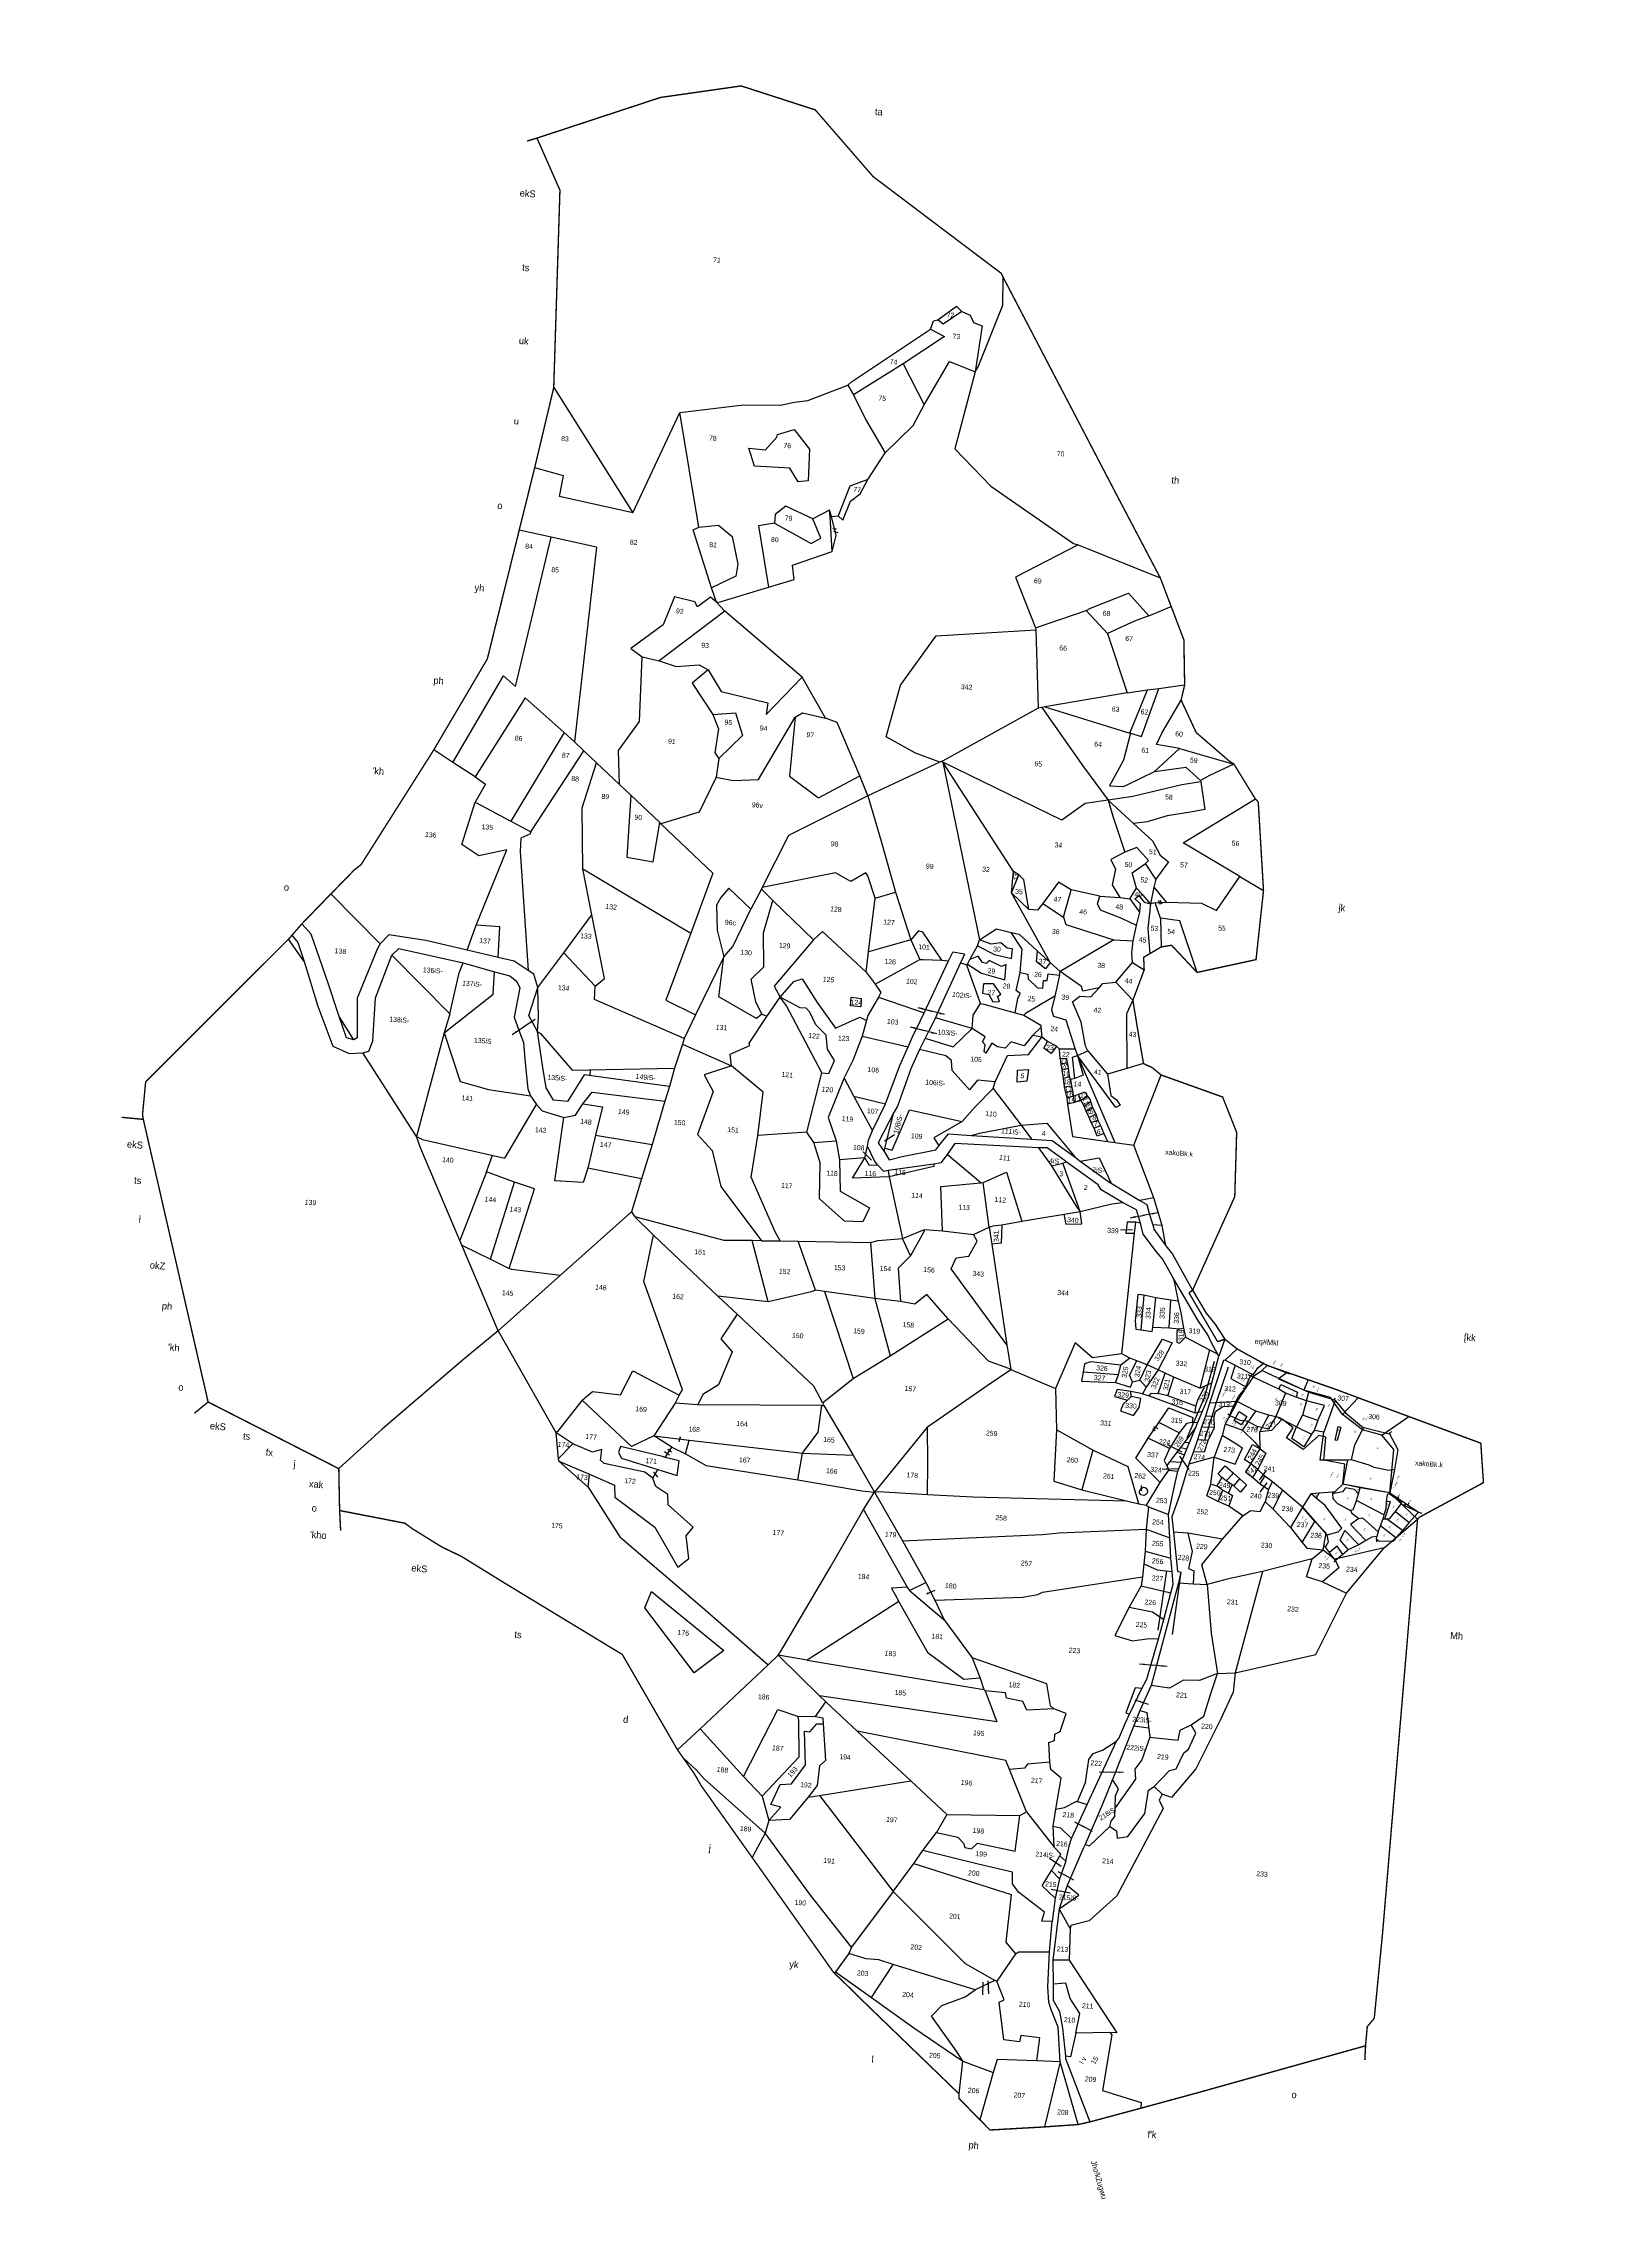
# Model space of a CAD drawing. Header units: metres. Extents: x 283689 to 285929, y 2019332 to 2022498.
import ezdxf
from ezdxf.enums import TextEntityAlignment as Align

# ---------------------------------------------------------------- set-up
doc = ezdxf.new("R2010")
doc.units = ezdxf.units.M
doc.header["$MEASUREMENT"] = 0
doc.linetypes.add('DASHDOT', pattern=[1, 0.5, -0.25, 0, -0.25])
doc.linetypes.add('DIVIDE', pattern=[1.25, 0.5, -0.25, 0, -0.25, 0, -0.25])
for name, color, linetype in [('OFF', 1, 'Continuous'), ('OTHERS', 1, 'Continuous'), ('POLY_PARCEL', 6, 'Continuous'), ('POLY_ROAD', 30, 'Continuous'), ('POLY_WATER', 4, 'Continuous'), ('SYM_ARROW', 1, 'Continuous'), ('TEXT_MAPIN', 7, 'Continuous'), ('TEXT_MAPOUT', 7, 'Continuous'), ('TEXT_PARCEL', 7, 'Continuous'), ('V_BOUND_LINE', 7, 'Continuous'), ('V_BOUND_STREAM_LINE', 7, 'DASHDOT'), ('V_DIVIDE_LINE', 7, 'DIVIDE')]:
    doc.layers.add(name, color=color, linetype=linetype)
doc.styles.get("Standard").update_dxf_attribs({"font": 'arial.ttf'})
doc.styles.add('TEXT_MAP', font='', dxfattribs={"height": 1.8})
doc.styles.get('TEXT_MAP').set_extended_font_data('Kruti Dev 050')
doc.dimstyles.get("Standard").update_dxf_attribs({"dimtxt": 0.18, "dimasz": 0.18, "dimexe": 0.18, "dimexo": 0.0625, "dimgap": 0.09, "dimtad": 0, "dimtih": 1, "dimtoh": 1, "dimdec": 4, "dimzin": 0, "dimdsep": 46, "dimtxsty": 'Standard', "dimcen": 0.09, "dimadec": 0, "dimazin": 0, "dimtfac": 1, "dimtdec": 4, "dimtofl": 0, "dimtmove": 0, "dimatfit": 3, "dimfxl": 0, "dimtolj": 1, "dimtzin": 0, "dimarcsym": 0})

# ---------------------------------------------------------------- blocks, each defined once
blk = doc.blocks.new('ARROWASPECT')
h = blk.add_hatch(color=256)
h.paths.add_polyline_path([(2.8, -2.8), (3.7, -2), (0, 0)])
h.paths.add_polyline_path([(0, 0), (2, -3.7), (2.8, -2.8)])
for points in [[(0, 0), (17.2, -17.2)], [(0, 0), (2, -3.7)], [(0, 0), (3.7, -2)], [(3.7, -2), (2, -3.7)]]:
    blk.add_lwpolyline(points)
blk = doc.blocks.new('TEXTDOUBLEARROW')
for points in [[(-6.6, 0), (0.2, 0)], [(6.3, 0), (-0.6, 0)]]:
    blk.add_leader(points, dimstyle='Standard', override={"dimtxt": 2.5, "dimasz": 2.5, "dimexe": 1.25, "dimexo": 0.625, "dimgap": 0.625, "dimtad": 1, "dimtih": 0, "dimtoh": 0, "dimzin": 8, "dimcen": 2.5, "dimtofl": 1})
blk = doc.blocks.new('TEXTARROW')
blk.add_leader([(0, 0), (8.7, 0)], dimstyle='Standard', override={"dimtxt": 2.5, "dimasz": 2.5, "dimexe": 1.25, "dimexo": 0.625, "dimgap": 0.625, "dimtad": 1, "dimtih": 0, "dimtoh": 0, "dimzin": 8, "dimcen": 2.5, "dimtofl": 1})
blk = doc.blocks.new('63685')
at = {"layer": 'POLY_PARCEL'}
for points in [[(595.2, 917.7), (596.5, 939)], [(596.5, 939), (595.3, 943.8)], [(596.5, 939), (598.6, 916.6)], [(596.5, 939), (616, 935.2)], [(593.6, 889.7), (595.2, 917.7)], [(598.9, 911.5), (596.9, 911.3), (595.1, 889.9)], [(595.2, 917.7), (598.6, 916.6)], [(598.6, 916.6), (598.9, 911.5)], [(612.1, 910.1), (598.9, 911.5)], [(612.1, 910.1), (616, 935.2)], [(627.7, 904.2), (625, 908), (616.8, 909.6), (612.1, 910.1)], [(616, 935.2), (630.7, 932.4)], [(630.7, 932.4), (627.7, 904.2)], [(630.7, 932.4), (644.4, 929.7)], [(644.4, 929.7), (640.9, 901.8)], [(644.4, 929.7), (651.4, 928.8), (661.3, 911), (660.7, 907.2), (656.6, 905)], [(660.7, 907.2), (663.7, 908.6)], [(531.7, 810.3), (531.2, 811), (526.5, 827.5), (520.5, 846.8), (534.1, 868.1), (561.1, 878.6)], [(561.1, 878.6), (593.6, 889.7)], [(561.1, 878.6), (566.5, 872.2), (573.4, 852.3), (574.2, 844.3), (580.5, 818.4)], [(595.1, 889.9), (593.6, 889.7)], [(593.6, 889.7), (608.4, 849.5)], [(595.1, 889.9), (597.5, 887.6), (607, 891.8)], [(629.2, 902.3), (603.6, 897), (607, 891.8)], [(607, 891.8), (616, 896.3), (625, 898.4)], [(625, 898.4), (631, 899.9)], [(625, 898.4), (626.8, 854.2)], [(629.2, 902.3), (627.7, 904.2)], [(631, 899.9), (629.2, 902.3)], [(640.9, 901.8), (631, 899.9)], [(650.1, 903.5), (640.9, 901.8)], [(647.2, 870), (644.2, 874), (650.1, 903.5)], [(647.2, 870), (661.1, 864), (669.6, 894.6)], [(650.1, 903.5), (656.6, 905)], [(656.6, 905), (661, 899.5), (669.6, 894.6)], [(669.6, 894.6), (680, 888.7)], [(680, 888.7), (672.4, 861.3), (688.1, 861.9), (694, 879.2)], [(680, 888.7), (690.4, 881.8), (694, 879.2)], [(694, 879.2), (696.1, 878.8), (703.4, 876)], [(703.4, 876), (697.5, 863.1), (710.9, 858.2)], [(703.4, 876), (716.4, 871.3), (710.9, 858.2)], [(520.5, 846.8), (518.7, 846.9), (516.2, 847.3)], [(617.1, 851.7), (608.4, 849.5)], [(608.4, 849.5), (616.3, 825.6)], [(617.1, 851.7), (614.9, 843.6), (619, 831.1), (626.3, 830.5), (635.8, 819.7)], [(626.8, 854.2), (617.1, 851.7)], [(626.8, 854.2), (641.1, 856.5), (643.5, 853.7)], [(635.8, 819.7), (641.7, 823.2), (644.1, 832.8), (643.5, 853.7)], [(643.5, 853.7), (645.9, 856.8), (647.2, 870)], [(690.3, 842.6), (678.9, 854), (671.5, 855.8), (655.9, 818.8), (653.1, 802.5)], [(710.9, 858.2), (707, 849.2), (698.2, 849), (690.3, 842.6)], [(707, 849.2), (706.5, 846.3)], [(716.4, 871.3), (719.6, 870.6)], [(580.5, 818.4), (559.4, 811.8), (531.7, 810.3)], [(583.1, 814.3), (603.5, 779.9), (566, 764.5)], [(580.5, 818.4), (583.1, 814.3)], [(616.3, 825.6), (583.1, 814.3)], [(633.5, 818.2), (631.7, 821), (616.7, 825.2), (616.3, 825.6)], [(633.5, 818.2), (635.8, 819.7)], [(644.4, 802.3), (633.5, 818.2)], [(690.3, 842.6), (673.8, 792.7), (651.5, 793.1)], [(518.6, 755.3), (526.3, 777), (531.7, 810.3)], [(547.6, 781.7), (566.9, 786.7), (567.9, 784), (548.4, 778), (547.6, 781.7)], [(644.4, 802.3), (653.1, 802.5)], [(651.5, 793.1), (650.3, 793.6), (644.4, 802.3)], [(653.1, 802.5), (651.5, 793.1)], [(673.8, 792.7), (673.2, 789.5)], [(518.3, 754.2), (515.4, 753.8)], [(527.3, 716.7), (518.3, 754.2), (518.6, 755.3)], [(518.6, 755.3), (566, 764.5)], [(570.9, 750.9), (569.8, 751.1), (567.3, 750.7), (556.4, 749), (555.9, 748.4)], [(566, 764.5), (570.9, 750.9)], [(570.9, 750.9), (577.4, 750.5)], [(579.2, 726.5), (577.4, 750.5)], [(577.4, 750.5), (598.6, 750.4), (596.7, 729.2), (579.2, 726.5)], [(539.8, 720.1), (527.3, 716.7)], [(555.9, 748.4), (532.3, 745.9), (539.8, 720.1)], [(539.8, 720.1), (560.5, 725.5)], [(539.8, 720.1), (542.7, 704.7)], [(555.9, 748.4), (560.5, 725.5)], [(560.5, 725.5), (579.2, 726.5)], [(579.2, 726.5), (581.3, 693.8)], [(549.4, 632.8), (542, 635.7), (534, 636.4), (524.8, 639.5), (519.1, 675.6), (532.5, 669.7), (528, 712.4), (527.3, 716.7)], [(545.2, 677.8), (538, 676.8), (535.6, 702.9), (542.7, 704.7)], [(542.7, 704.7), (545.7, 688.7)], [(545.7, 688.7), (545.2, 677.8)], [(545.7, 688.7), (581.3, 693.8)], [(581.3, 693.8), (602.1, 693.5), (607, 677.7), (608, 661.5), (611.8, 652.4), (613.2, 635.7), (597, 633.8), (583.5, 632.9), (569.7, 635.3), (549.4, 632.8)], [(519.1, 675.6), (518.2, 680.2)], [(545.2, 677.8), (549.4, 632.8)], [(607, 677.7), (610.9, 679.7)], [(608, 661.5), (611.6, 663.1)], [(524.8, 639.5), (525.2, 635)], [(549.4, 632.8), (549.7, 629.5)], [(569.7, 635.3), (569.9, 632.6)], [(613.2, 636.4), (616.5, 637.1)], [(613.2, 635.7), (613.2, 632.7)]]:
    blk.add_lwpolyline(points, dxfattribs=at)
at = {"layer": 'SYM_ARROW', "xscale": 0.4988292665344704, "yscale": 0.4988292665344704, "zscale": 0.4988292665344704}
for p in [(591.9, 920.5), (591.6, 902.9)]:
    blk.add_blockref('TEXTARROW', p, dxfattribs=at)
at = {"layer": 'TEXT_MAPIN', "style": 'TEXT_MAP'}
for s, p in [('ykxua', (632.2, 936.7)), ('ykxw', (564.9, 888.2)), ('xakoBk.k', (574.4, 890.1)), ('ykxua', (682.6, 892.1)), ('ykxua', (717.3, 859.5)), ('ykxw', (607.8, 812.6)), ('ykxua', (692.3, 833.1)), ('ykxua', (514.4, 806.5)), ('xakoBk.k', (607.9, 804)), ('ykxua', (684.6, 804.5)), ('ykxua', (514.4, 725.8)), ('ykxw', (510.6, 662.9)), ('ykxua', (609.3, 672.7)), ('ykxua', (613.7, 659)), ('[kkMh', (512.2, 652.3)), ('ykxua', (532.5, 629.6)), ('ykxua', (555.5, 627.3)), ('ykxua', (584.6, 627)), ('ykxua', (616.9, 647.6)), ('ykxua', (617.9, 633.1)), ('Ldsy 1%1000', (580.7, 612.3))]:
    blk.add_text(s, height=1.8, dxfattribs=at).set_placement(p)
at = {"layer": 'TEXT_PARCEL', "style": 'TEXT_MAP'}
for s, p in [('233', (643.9, 936.8)), ('304', (588.8, 920.5)), ('303', (607.7, 926.1)), ('302', (621.3, 918.8)), ('299', (635.5, 914.3)), ('298', (650, 913.3)), ('305', (589.1, 902.6)), ('301', (608.5, 904.1)), ('300', (609.5, 895.3)), ('297', (635.7, 880.4)), ('296', (656.6, 884.7)), ('234', (690, 889.4)), ('286', (547.1, 842.5)), ('287', (589.3, 855.7)), ('289', (612.8, 848.2)), ('288', (613.9, 871.2)), ('295', (658.5, 854.1)), ('294', (682.7, 871.3)), ('293', (707, 867.2)), ('235', (719.1, 856.3)), ('290', (630.6, 841.5)), ('292', (672.8, 827.6)), ('236', (695.8, 828.6)), ('306', (520.6, 803.5)), ('285', (542.4, 802.8)), ('284', (552.9, 780.9)), ('291', (649.9, 799.7)), ('237', (686.2, 799.4)), ('283', (529.3, 751.2)), ('307', (517.3, 719)), ('282', (542.7, 739.1)), ('279', (565.8, 744)), ('278', (587.1, 743.5)), ('308', (535.4, 710.9)), ('281', (539.8, 698.3)), ('280', (548, 716.1)), ('309', (559, 681.2)), ('277', (616, 668.8)), ('276', (625.6, 662.5)), ('310', (537.1, 627.2)), ('311', (560.3, 624.5)), ('312', (596.8, 628.5)), ('275', (620.1, 644.6)), ('313', (620.6, 630.2))]:
    blk.add_text(s, height=1.8, dxfattribs=at).set_placement(p, align=Align.MIDDLE)
blk = doc.blocks.new('6354')
at = {"layer": 'OFF'}
for points in [[(321.21, 625.02), (322.2, 630.88), (319.88, 637.64)], [(447.26, 507.41), (451.27, 507.97), (451.27, 507.97)], [(380.02, 483.66), (375.8, 484.01)], [(459.73, 314.42), (463.06, 320.38)], [(286.3, 294), (288.42, 297.91)], [(282.4, 286.14), (283.93, 289.46)], [(409.43, 108), (412.8, 110.78)], [(419.65, 114.78), (412.8, 110.78)]]:
    blk.add_lwpolyline(points, dxfattribs=at)
at = {"layer": 'OTHERS'}
for points in [[(320.77, 633.32), (322.06, 633.32)], [(321.1, 632.35), (322.71, 632.03)], [(448.28, 508.42), (449.09, 507.12)], [(448.93, 508.58), (449.73, 507.29)], [(481.3, 343.81), (478.73, 330.54)], [(486.56, 342.21), (483.23, 329.2)], [(478.73, 330.54), (473.66, 315.45)], [(483.23, 329.2), (480.07, 315.26)], [(461.09, 317.99), (462.06, 317.34)], [(461.25, 318.8), (462.87, 318.15)], [(285.88, 296.05), (287.82, 295.08)], [(287.01, 297.01), (288.46, 296.21)], [(282.49, 288.46), (284.1, 286.69)], [(468.65, 245.52), (470.18, 267.12)], [(475.17, 267.02), (473.84, 244.38)], [(415.3, 113.8), (415.62, 109.28)], [(417.07, 114.44), (417.72, 109.77)]]:
    blk.add_lwpolyline(points, dxfattribs=at)
at = {"layer": 'POLY_PARCEL'}
for points in [[(367.71, 693.72), (368.62, 695.61), (375.72, 718.54), (375.06, 728.62)], [(350.35, 707.84), (351.26, 710.93), (352.75, 711.45)], [(352.75, 711.45), (359.11, 716.91), (361.17, 715.08)], [(361.17, 715.08), (354.83, 710.06), (352.75, 711.45)], [(361.17, 715.08), (364.32, 714.05), (365.69, 711.42), (368.95, 710.45), (367.71, 693.72)], [(322.18, 685.4), (323.33, 686.71), (350.35, 707.84)], [(350.35, 707.84), (355.67, 705.63), (341.48, 694.64)], [(341.48, 694.64), (324.44, 682.05)], [(341.48, 694.64), (350.23, 680.44)], [(350.23, 680.44), (358.06, 696.76), (367.71, 693.72)], [(367.71, 693.72), (362.44, 665.37), (376.46, 653.01), (407.81, 634.67), (409.54, 634.3)], [(262.39, 670.81), (285.1, 675.38), (298.46, 676.24), (303.44, 677.72), (308.19, 678.7), (322.18, 685.4)], [(322.18, 685.4), (324.44, 682.05)], [(324.44, 682.05), (329.62, 673.33), (337.5, 662.01)], [(337.5, 662.01), (346.82, 672.7), (350.23, 680.44)], [(216.29, 676.27), (248.3, 633.42)], [(248.3, 633.42), (262.39, 670.81)], [(272.45, 630.08), (262.39, 670.81)], [(288.21, 659.88), (294.3, 659.82), (298, 664.71), (298.23, 665.62), (304.09, 667.96), (310.18, 661.3), (310.58, 649.75), (306.94, 649.13), (303.52, 653.9), (290.83, 653.62), (288.21, 659.88)], [(332.04, 651.9), (337.5, 662.01)], [(248.3, 633.42), (221.41, 637.2), (222.32, 644.75), (211.67, 646.9)], [(332.04, 651.9), (325.68, 649.01), (322.36, 638.06)], [(322.36, 638.06), (324.1, 636.57), (326.33, 643.67), (329.63, 646.56), (332.04, 651.9)], [(313.28, 636.24), (303.2, 640.04), (299.57, 636.74), (299.57, 633.6)], [(319.06, 639.87), (313.28, 636.24)], [(319.88, 637.64), (319.06, 639.87)], [(321.21, 625.02), (319.47, 637.56), (319.06, 639.87)], [(272.45, 630.08), (279.5, 631.29), (284.77, 627.59), (287.47, 617.84), (287.12, 613.49), (278.66, 608.54)], [(299.57, 633.6), (293.95, 632.2), (299.21, 610.33)], [(299.57, 633.6), (313.33, 627.3), (316.74, 629.51), (313.28, 636.24)], [(319.88, 637.64), (322.36, 638.06)], [(409.54, 634.3), (387.87, 620.92), (396.58, 603.16)], [(409.54, 634.3), (440.09, 624.65)], [(219.53, 622.34), (207.84, 624)], [(278.66, 608.54), (270.46, 629), (272.45, 630.08)], [(299.21, 610.33), (308.3, 613.88), (307.22, 619), (321.21, 625.02)], [(190.39, 538.44), (206.2, 571.09), (210.86, 567.56), (219.53, 622.34)], [(236.1, 619.99), (219.53, 622.34)], [(236.1, 619.99), (233.66, 549.26)], [(414.27, 610.79), (415.81, 611.76), (429.03, 618.28), (436.98, 610.67)], [(436.98, 610.67), (444.79, 614.67)], [(280.89, 603.49), (278.66, 608.54)], [(280.89, 603.49), (282.2, 603.81), (299.21, 610.33)], [(396.58, 603.16), (414.27, 610.79)], [(422.57, 603.18), (414.27, 610.79)], [(436.98, 610.67), (432.01, 608.33), (422.57, 603.18)], [(265.69, 604.28), (262.35, 593.94), (251.33, 584.48), (255.66, 581.75)], [(284.11, 600.55), (261.93, 580.78)], [(280.89, 603.49), (278.66, 605.14), (274.17, 601.38), (273.09, 603.09), (265.69, 604.28)], [(284.11, 600.55), (280.89, 603.49)], [(313.84, 578.94), (284.11, 600.55)], [(365.77, 552.09), (356.81, 554.68), (345.83, 559.77), (349.55, 578.81), (361.01, 597.56), (396.75, 602.42)], [(396.58, 603.16), (396.75, 602.42)], [(396.75, 602.42), (399.67, 574.3)], [(422.57, 603.18), (431.33, 582.33)], [(431.33, 582.33), (438.65, 583.93)], [(433.45, 567.93), (438.65, 583.93)], [(433.74, 567.87), (437.73, 567.01), (442.62, 584.73)], [(438.65, 583.93), (442.62, 584.73)], [(442.62, 584.73), (451.84, 586.82)], [(251.1, 535.11), (249.8, 547.32), (256.52, 558.35), (255.66, 581.75)], [(255.66, 581.75), (261.93, 580.78)], [(261.93, 580.78), (268.13, 579.17), (276.42, 580.49), (279.78, 578.93)], [(279.78, 578.93), (274.38, 573.65), (282.69, 562.92)], [(279.78, 578.93), (285.12, 571.5), (302.21, 568.76), (301.95, 564.41), (313.84, 578.94)], [(323.35, 564.78), (313.84, 578.94)], [(431.33, 582.33), (402.08, 574.93)], [(444.91, 568.81), (451, 581.19)], [(399.67, 574.3), (366.8, 552.61), (366.59, 552.5)], [(400.99, 574.7), (399.67, 574.3)], [(402.08, 574.93), (400.99, 574.7)], [(400.99, 574.7), (417.66, 554.46), (427.56, 543.08)], [(402.08, 574.93), (433.45, 567.93)], [(433.74, 567.87), (431.97, 557.94), (427.63, 548.34), (432.7, 548.47), (433.9, 549.21), (443.44, 554.81)], [(433.45, 567.93), (433.74, 567.87)], [(451.72, 563.68), (443.31, 564.48), (444.91, 568.81)], [(229.69, 552.3), (214.71, 563.71), (198.91, 533.88)], [(282.69, 562.92), (290.85, 564.15), (294.01, 556.21), (286.05, 547.32)], [(282.69, 562.92), (285.21, 558), (284.49, 549.24), (286.05, 547.32)], [(285.69, 540.49), (291.87, 539.73), (300.93, 540.76), (312.46, 564.32)], [(312.46, 564.32), (312, 542.86), (323.1, 535.86), (337.37, 544.93)], [(312.46, 564.32), (315, 566.05), (323.35, 564.78)], [(337.37, 544.93), (327.73, 563.53), (323.35, 564.78)], [(443.44, 554.81), (451.72, 563.68)], [(451.72, 563.68), (471.79, 559.65)], [(471.79, 559.65), (463.29, 554.85), (460.22, 552.85)], [(229.69, 552.3), (212.92, 518.94)], [(233.66, 549.26), (229.69, 552.3)], [(365.77, 552.09), (340.78, 537.99)], [(366.59, 552.5), (365.77, 552.09)], [(366.89, 552.22), (366.59, 552.5)], [(395.37, 514.73), (366.89, 552.22)], [(366.89, 552.22), (385.12, 489.19)], [(427.56, 543.08), (419.32, 541.25), (411.37, 534.62), (366.89, 552.22)], [(460.42, 552.38), (453.65, 550.67), (436.3, 545.2), (427.56, 543.08)], [(460.42, 552.38), (462.56, 542.45), (457.49, 541.11), (449.14, 539.11), (442.14, 536.38), (437.33, 535.38)], [(443.44, 554.81), (454.59, 557.14), (460.22, 552.85)], [(460.22, 552.85), (460.42, 552.38)], [(220.45, 515.63), (237.3, 546.31)], [(237.3, 546.31), (233.66, 549.26)], [(242.17, 542.36), (237.3, 546.31)], [(286.05, 547.32), (285.69, 540.49)], [(340.78, 537.99), (337.37, 544.93)], [(477.05, 519.25), (455.68, 529.89), (480.5, 547.66)], [(190.39, 538.44), (183.18, 542.4)], [(198.91, 533.88), (190.39, 538.44)], [(240.22, 503.68), (238.22, 525.65), (242.17, 542.36)], [(251.1, 535.11), (242.17, 542.36)], [(285.69, 540.49), (280.52, 527.41), (267.08, 522.14)], [(340.78, 537.99), (313.36, 521.43), (305.32, 501.99)], [(340.78, 537.99), (346.87, 522.02), (353.42, 504.11)], [(437.33, 535.38), (427.56, 543.08)], [(427.56, 543.08), (429.58, 537.48), (434.99, 524.81)], [(198.91, 533.88), (202.79, 531.5), (199.59, 524.81)], [(255.46, 531.57), (251.1, 535.11)], [(255.46, 531.57), (255.67, 509.14), (265.36, 508.28), (266.59, 522.54)], [(266.59, 522.54), (255.46, 531.57)], [(437.33, 535.38), (444.65, 529.68), (447.79, 524.82), (450.99, 522.55), (446.86, 516.01)], [(212.26, 508.47), (202.44, 505.48), (195.96, 509.11), (199.59, 524.81)], [(199.59, 524.81), (212.92, 518.94)], [(267.08, 522.14), (266.59, 522.54)], [(267.08, 522.14), (287.1, 505.78), (280.85, 483.53)], [(434.99, 524.81), (430.18, 521.81), (432.12, 518.47), (431.25, 512.74), (434.45, 508.34)], [(442.72, 521.31), (443.72, 522.51), (439.12, 526.82), (434.99, 524.81)], [(440.12, 512.24), (438.18, 517.64), (442.72, 521.31)], [(446.86, 516.01), (442.72, 521.31)], [(212.92, 518.94), (220.45, 515.63)], [(220.45, 515.63), (220.17, 514.7), (216.96, 513.1), (217.09, 508.23)], [(395.25, 507.07), (395.37, 514.73)], [(395.25, 507.07), (397.38, 513.78)], [(397.38, 513.78), (395.37, 514.73)], [(401.92, 501.57), (399.31, 512.11), (397.38, 513.78)], [(438.11, 508.17), (440.12, 512.24)], [(445.6, 506.95), (442.72, 509.84), (440.12, 512.24)], [(446.39, 513.04), (445.6, 506.95)], [(446.86, 516.01), (446.39, 513.04)], [(446.39, 513.04), (451.27, 507.97)], [(451.27, 507.97), (463.95, 508.68), (469.62, 506.35), (477.05, 519.25)], [(477.05, 519.25), (485.98, 514.91)], [(203.41, 480.52), (212.26, 508.47)], [(217.09, 508.23), (223.37, 465.59)], [(346.36, 501.27), (343, 509.18), (342.27, 510.24), (337.13, 506.71), (331.32, 509.38), (305.32, 501.99)], [(401.92, 501.57), (395.25, 507.07)], [(411.16, 483.07), (395.25, 507.07)], [(416.7, 509.78), (411.86, 512.17), (406.85, 504.04)], [(414.73, 499.7), (416.7, 509.78)], [(427.17, 508.3), (416.7, 509.78)], [(435.71, 500.83), (427.77, 503.23), (426.57, 505.43), (427.17, 508.3)], [(427.17, 508.3), (434.45, 508.34)], [(434.45, 508.34), (438.11, 508.17)], [(438.11, 508.17), (441.58, 504.1)], [(441.99, 503.61), (441.99, 506.68), (439.86, 508.28), (441.19, 509.61), (443.26, 507.41), (445.6, 506.95)], [(445.6, 506.95), (445.4, 498.01), (446.75, 488.96)], [(447.26, 507.41), (445.6, 506.95)], [(449.67, 502.14), (447.26, 507.41)], [(240.22, 503.68), (280.85, 483.53)], [(244.75, 487.39), (240.22, 503.68)], [(301.88, 493.9), (293.29, 500.79), (290.66, 497.25), (289.4, 494.37), (290.31, 485.44), (293.41, 476.02)], [(305.11, 501.35), (301.88, 493.9)], [(308.76, 456.34), (306.2, 460.64), (303.89, 468.71), (308.12, 473.52), (307.09, 485.73), (309.52, 497.59)], [(305.32, 501.99), (305.11, 501.35)], [(305.11, 501.35), (309.52, 497.59)], [(309.52, 497.59), (325.29, 484.65)], [(345.43, 481.86), (346.36, 501.27)], [(346.36, 501.27), (353.42, 504.11)], [(353.42, 504.11), (360.37, 487.26)], [(406.85, 504.04), (405.12, 501.5), (401.92, 501.57)], [(406.85, 504.04), (414.73, 499.7)], [(414.73, 499.7), (415.73, 497.17), (433.41, 492.97)], [(441.26, 498.81), (435.71, 500.83)], [(440.39, 493.14), (441.26, 498.81)], [(441.26, 498.81), (441.99, 503.61)], [(441.58, 504.1), (441.99, 503.61)], [(449.67, 502.14), (450.71, 491.74)], [(464.33, 483.55), (456.67, 501.68), (449.67, 502.14)], [(293.41, 476.02), (296.38, 480), (301.88, 493.9)], [(372.05, 480.8), (364.44, 490.4), (362.84, 490.73), (360.37, 487.26)], [(384.48, 486.98), (385.12, 489.19)], [(384.48, 486.98), (390.82, 484.31), (397.09, 483.45), (397.23, 486.85), (395.22, 487.05), (392.82, 488.71), (389.42, 488.05), (385.12, 489.19)], [(385.12, 489.19), (390.85, 493.65), (396.22, 492.79)], [(400.63, 478.58), (400.7, 487.11), (396.22, 492.79)], [(396.22, 492.79), (399.2, 492.34), (406.29, 486.79)], [(433.41, 492.97), (414.98, 480.05)], [(433.41, 492.97), (440.39, 493.14)], [(440.83, 485.3), (440.26, 488.81), (440.39, 493.14)], [(169.28, 471.1), (150.15, 487.66)], [(235.66, 472.91), (244.75, 487.39)], [(247.87, 461.86), (251.01, 464.84), (244.75, 487.39)], [(280.85, 483.53), (273.79, 458.72), (284.9, 454.25)], [(325.29, 484.65), (312.42, 466.86), (314.91, 463)], [(325.29, 484.65), (328.31, 487.91), (345.19, 474.36)], [(345.19, 474.36), (345.43, 481.86)], [(360.37, 487.26), (345.43, 481.86)], [(360.37, 487.26), (364.11, 480.46)], [(364.11, 480.46), (365.31, 480.53), (372.05, 480.8)], [(372.05, 480.8), (374.42, 480.84)], [(381.4, 480.18), (386.68, 477.31), (395.29, 475.58), (395.36, 481.11), (393.69, 480.25), (389.15, 482.11), (388.28, 480.85), (386.75, 481.18), (385.01, 483.25), (382.08, 481.91)], [(381.4, 480.18), (382.08, 481.91)], [(382.08, 481.91), (384.48, 486.98)], [(411.16, 483.07), (409.61, 480.61), (406.24, 482.84), (406.29, 486.79)], [(406.29, 486.79), (411.16, 483.07)], [(414.98, 480.05), (411.16, 483.07)], [(435.29, 477.83), (440.83, 485.3)], [(440.83, 485.3), (445.22, 482.99)], [(200.81, 471.22), (203.41, 480.52)], [(212.16, 469.45), (211.96, 480.58), (203.41, 480.52)], [(227.34, 459.73), (235.66, 472.91)], [(235.66, 472.91), (247.87, 461.86)], [(293.41, 476.02), (284.9, 454.25)], [(308.76, 456.34), (306.96, 454.61), (292.73, 461.4), (293.41, 476.02)], [(345.19, 474.36), (348.72, 470.39)], [(348.72, 470.39), (364.11, 480.46)], [(381.21, 479.71), (378.86, 480.38)], [(381.21, 479.71), (381.4, 480.18)], [(387.14, 466.27), (381.21, 479.71)], [(391.55, 467.31), (393.96, 467.57), (393.09, 469.37), (394.22, 470.24), (391.29, 473.78), (387.75, 473.51), (387.62, 470.11), (389.95, 469.84), (391.55, 467.31)], [(399.96, 463.97), (400.5, 469.11), (401.23, 470.98), (399.63, 471.98), (400.63, 478.58)], [(400.63, 478.58), (403.43, 478.18), (403.7, 476.51), (407.24, 473.51), (409.17, 473.58), (409.3, 476.38), (410.57, 476.44), (410.71, 478.84), (414.84, 478.78)], [(414.84, 478.78), (413.78, 471.04)], [(414.84, 478.78), (414.98, 480.05)], [(429.55, 475.23), (423.71, 473.57), (423.11, 475.31), (414.98, 480.05)], [(427.22, 452.31), (426.22, 453.88), (424.01, 462.42), (420.34, 469.49), (422.75, 471.69), (426.75, 471.76), (429.55, 475.23)], [(429.55, 475.23), (430.75, 476.89), (435.29, 477.83)], [(435.29, 477.83), (441.99, 471.76)], [(142.38, 462.52), (136.18, 470.22)], [(173.86, 467.37), (196.29, 447.83)], [(196.29, 447.83), (198.57, 462.78), (199.73, 466.51)], [(314.91, 463), (319.4, 469.02), (322.22, 470.24), (328.37, 462.1), (335.68, 453.33), (344.11, 458.07), (346.6, 457.03)], [(340.39, 461.85), (340.39, 464.93), (344.11, 464.8), (344.17, 461.72), (340.39, 461.85)], [(350.32, 465.71), (346.99, 458.89), (346.6, 457.03)], [(348.72, 470.39), (350.96, 467.5), (350.32, 465.71)], [(350.32, 465.71), (367.19, 461.36)], [(384.94, 457.13), (384.87, 461.87), (387.14, 466.27)], [(387.14, 466.27), (388.41, 466.11), (399.96, 463.97)], [(413.78, 471.04), (403.7, 463.97), (403.09, 463.3)], [(413.78, 471.04), (412.97, 466.04), (413.78, 463.84), (418.4, 462.76), (422.54, 452.46)], [(441.99, 471.76), (440.05, 466.69), (441.76, 446.98)], [(194.87, 440.78), (211.41, 456.07), (211.27, 464.21)], [(228.4, 443.82), (224.84, 449.34), (227.34, 459.73)], [(281.45, 445.48), (248.01, 457.02), (247.87, 461.86)], [(310.55, 455.7), (314.91, 463)], [(331.98, 436.96), (317.42, 460.05), (314.91, 463)], [(331.98, 436.96), (334.53, 436.87), (336.26, 441.67), (333.38, 445.64), (332.48, 450.64), (328.51, 454.1), (325.94, 458.45), (324.59, 459.8), (322.41, 459.73), (314.91, 463)], [(346.6, 457.03), (345.45, 451.25)], [(368.24, 452.25), (378.53, 449.93), (384.94, 457.13)], [(384.94, 457.13), (371.41, 459.86)], [(406.85, 456.19), (404.12, 452.32), (399.31, 453.39), (397.31, 450.92), (394.58, 451.19), (392.37, 452.39), (390.51, 448.59), (389.84, 449.06), (390.04, 451.52), (388.97, 452.59), (389.84, 454.39), (384.94, 457.13)], [(399.96, 463.97), (403.09, 463.3)], [(403.09, 463.3), (409.57, 460.24), (409.63, 459.3)], [(406.85, 456.19), (409.63, 459.3)], [(409.63, 459.3), (410.26, 455.86)], [(284.9, 454.25), (281.45, 445.48)], [(299.21, 436.89), (298.45, 441.12), (305.24, 444.71), (304.97, 445.58), (310.55, 455.7)], [(310.55, 455.7), (308.76, 456.34)], [(345.45, 451.25), (342.82, 442.22), (340.19, 435.75)], [(345.45, 451.25), (362.4, 448.7)], [(394.7, 438.56), (398.43, 448.36), (405.85, 449.26), (410.26, 455.86)], [(410.26, 455.86), (406.85, 456.19)], [(412.34, 454.46), (410.26, 455.86)], [(415.74, 453.06), (414, 450.32), (411.27, 451.99), (412.34, 454.46)], [(415.74, 453.06), (412.34, 454.46)], [(416.94, 452.13), (415.74, 453.06)], [(422.54, 452.46), (416.94, 452.13)], [(417.41, 448.59), (416.94, 452.13)], [(423.28, 441.99), (421.82, 449.51), (423.55, 450.32)], [(422.54, 452.46), (423.55, 450.32)], [(423.55, 450.32), (426.15, 443.39), (423.28, 441.99)], [(423.55, 450.32), (427.22, 452.31)], [(423.55, 450.32), (431.36, 435.44), (439.43, 420.02)], [(434.97, 444.37), (436.77, 436.77), (438.84, 435.37), (440.3, 433.57), (438.84, 432.57), (423.55, 450.32)], [(427.22, 452.31), (434.97, 444.37)], [(447.59, 449.21), (441.76, 446.98)], [(162.44, 435.78), (156.53, 443.79)], [(196.29, 447.83), (194.87, 440.78)], [(228.4, 443.82), (229.53, 443.22)], [(229.53, 443.22), (241.99, 430.93), (278.84, 434.44)], [(280.95, 443.3), (278.84, 434.44)], [(281.45, 445.48), (280.95, 443.3)], [(280.95, 443.3), (299.21, 436.89)], [(394.7, 438.56), (388.21, 438.59), (385.67, 434.93), (378.87, 441.33), (378.33, 444.93), (376.2, 446.53), (366.51, 448.04)], [(402.58, 439), (402.38, 443.33), (406.32, 443.87), (406.05, 439.66), (402.58, 439)], [(420.24, 447.45), (419.88, 448.92), (417.41, 448.59)], [(417.41, 448.59), (417.87, 446.86)], [(417.87, 446.86), (420.24, 447.45)], [(417.87, 446.86), (418.41, 444.52)], [(418.41, 444.52), (420.74, 445.46)], [(418.41, 444.52), (419.01, 441.59)], [(419.01, 441.59), (421.34, 442.45)], [(419.01, 441.59), (419.68, 438.59)], [(420.74, 445.46), (420.24, 447.45)], [(421.34, 442.45), (420.74, 445.46)], [(421.68, 441.39), (421.34, 442.45)], [(423.28, 441.99), (421.68, 441.39)], [(421.68, 441.39), (422.22, 439.17)], [(441.76, 446.98), (434.97, 444.37)], [(446.32, 419.57), (454.26, 445.6)], [(194.87, 440.78), (187.76, 402.69)], [(194.87, 440.78), (201.94, 423.75), (212.42, 421.65), (227.68, 420.47)], [(278.84, 434.44), (277.44, 427.76)], [(299.21, 436.89), (289.68, 432.91), (293.38, 427.14), (288.97, 411.2), (294.6, 405.82), (298.81, 393.15), (314.92, 374.74)], [(310.69, 412.55), (311.33, 428.31), (299.21, 436.89)], [(328.26, 415.14), (331.98, 436.96)], [(340.19, 435.75), (335.45, 421.04), (339.1, 412.78), (340.71, 406.11)], [(344.21, 429.42), (340.19, 435.75)], [(383.92, 423.33), (388.22, 428.89), (394.1, 436.02)], [(394.1, 436.02), (394.7, 438.56)], [(394.1, 436.02), (405.25, 423.6)], [(419.68, 438.59), (422.22, 439.17)], [(419.68, 438.59), (420.33, 436.45)], [(422.72, 437.45), (420.33, 436.45)], [(420.33, 436.45), (420.88, 434.65)], [(423.29, 435.5), (420.88, 434.65)], [(420.88, 434.65), (421.37, 432.52)], [(422.22, 439.17), (422.72, 437.45)], [(422.72, 437.45), (423.29, 435.5)], [(423.29, 435.5), (425.02, 436.37)], [(423.82, 433.3), (423.29, 435.5)], [(426.02, 434.3), (423.82, 433.3)], [(425.02, 436.37), (427.42, 437.37), (428.36, 435.91)], [(426.02, 434.3), (425.02, 436.37)], [(426.02, 434.3), (428.36, 435.91)], [(427.36, 432.24), (426.02, 434.3)], [(427.36, 432.24), (429.61, 434.06)], [(428.36, 435.91), (429.36, 434.64), (429.61, 434.06)], [(429.61, 434.06), (430.49, 431.97)], [(187.76, 402.69), (166.09, 431.27)], [(248.45, 431.54), (248.45, 429.45)], [(277.44, 427.76), (276.17, 422.28)], [(344.21, 429.42), (355.76, 427.51)], [(351.83, 417.5), (344.21, 429.42)], [(356.76, 411.52), (359.43, 410.99), (364.64, 425.99), (383.92, 423.33)], [(423.82, 433.3), (421.37, 432.52)], [(421.37, 432.52), (424.01, 421.02), (436.76, 420.19)], [(428.23, 430.5), (427.36, 432.24)], [(428.23, 430.5), (430.49, 431.97)], [(429.49, 428.24), (428.23, 430.5)], [(429.49, 428.24), (431.76, 429.77)], [(430.43, 426.57), (429.49, 428.24)], [(430.43, 426.57), (432.76, 427.57)], [(431.56, 424.57), (430.43, 426.57)], [(430.49, 431.97), (431.76, 429.77)], [(431.56, 424.57), (433.83, 425.7)], [(431.76, 429.77), (432.76, 427.57)], [(432.76, 427.57), (433.83, 425.7)], [(433.83, 425.7), (435.3, 422.97)], [(246.8, 419.14), (253.9, 418.57), (252.19, 408.18), (272.85, 406.41)], [(276.17, 422.28), (272.85, 406.41)], [(356.76, 411.52), (359.04, 424.6)], [(383.92, 423.33), (374.18, 416.59), (376.13, 413.82)], [(387.61, 418.49), (390.44, 419.53), (405.25, 423.6)], [(405.25, 423.6), (414.46, 425), (425.63, 413.6)], [(405.25, 423.6), (409.4, 418.92)], [(435.3, 422.97), (432.9, 421.83), (431.56, 424.57)], [(435.3, 422.97), (436.76, 420.19)], [(436.76, 420.19), (439.43, 420.02)], [(439.43, 420.02), (446.32, 419.57)], [(455.03, 401.09), (446.32, 419.57)], [(187.76, 402.69), (190.05, 401.76), (220.24, 397.34), (230.06, 417.52)], [(270.04, 393.75), (250.34, 396.01), (249.13, 390.81), (238.87, 390.6), (240.31, 413.58)], [(321.64, 375.18), (319.66, 378.28), (309.47, 397.31), (310.69, 412.55)], [(328.26, 415.14), (310.69, 412.55)], [(340.71, 406.11), (341.86, 394.84), (352.9, 389.61), (350.91, 384.35), (344.31, 384.16), (334.7, 391.4), (333.9, 404.44), (331.08, 411.61), (328.26, 415.14)], [(331.08, 411.61), (339.1, 412.78)], [(349.9, 407.5), (350.51, 411.79)], [(356.63, 410.36), (356.76, 411.52)], [(392.29, 401.67), (379.43, 411.04)], [(412.12, 415.96), (417.32, 409.87)], [(417.32, 409.87), (421.31, 411.09)], [(417.32, 409.87), (427.45, 395.71), (428.85, 394.16)], [(421.31, 411.09), (422.49, 411.7)], [(428.85, 394.16), (421.31, 411.09)], [(427.54, 412.33), (434.28, 414), (439.29, 405.22)], [(206.29, 366.47), (189.47, 398.71), (187.76, 402.69)], [(252.19, 408.18), (250.34, 396.01)], [(272.85, 406.41), (270.04, 393.75)], [(349.9, 407.5), (340.71, 406.11)], [(359.12, 401.29), (345.92, 399.82), (349.9, 407.5)], [(349.9, 407.5), (351.5, 405.13), (354.72, 405.22)], [(358.58, 403.54), (359.12, 401.29)], [(374.93, 407.12), (374.99, 406.35), (359.12, 401.29)], [(393.13, 401.86), (401.27, 406.28), (408.15, 389.1)], [(214, 391.9), (215.67, 398.01)], [(359.12, 401.29), (365.71, 379.47)], [(379.85, 383.38), (378.04, 399.34), (392.29, 401.67)], [(392.29, 401.67), (393.13, 401.86)], [(396.52, 385.95), (393.13, 401.86)], [(408.15, 389.1), (428.85, 394.16)], [(423.09, 392.75), (424.07, 389.18), (429.88, 389.82), (428.85, 394.16)], [(428.85, 394.16), (440.07, 397.81), (443.94, 398.62)], [(455.03, 401.09), (450.11, 399.85)], [(458.87, 391.36), (455.03, 401.09)], [(224.33, 388.91), (214, 391.9), (206.29, 366.47)], [(217.82, 360.5), (224.33, 388.91)], [(224.8, 357.72), (231.67, 387.06), (224.33, 388.91)], [(270.04, 393.75), (267.29, 381.47)], [(396.52, 385.95), (397.99, 386.59), (401, 387.16)], [(401, 387.16), (401.27, 380.6), (397.96, 379.94)], [(401, 387.16), (408.15, 389.1)], [(449.3, 391.85), (446.1, 391.66), (445.97, 387.69), (449.11, 387.82)], [(447.88, 344.05), (449.11, 387.82)], [(449.11, 387.82), (449.3, 391.85)], [(450.92, 391.65), (449.3, 391.85)], [(458.87, 391.36), (455.48, 391.43)], [(460.75, 384.14), (458.87, 391.36)], [(267.29, 381.47), (243.5, 356.78)], [(267.29, 381.47), (268.63, 379.79)], [(311.57, 374.52), (301.46, 373.81), (268.63, 379.79)], [(268.63, 379.79), (275.88, 373.74)], [(354.24, 377.17), (356.93, 378.06), (365.71, 379.47)], [(365.71, 379.47), (373.34, 383.38)], [(369.08, 373.51), (365.71, 379.47)], [(373.34, 383.38), (373.18, 382.48), (369.08, 373.51)], [(373.34, 383.38), (379.85, 383.38)], [(379.85, 383.38), (391.13, 382.87)], [(406.23, 344.09), (384.01, 369.86), (385.49, 373.96), (390.04, 374.98), (392.6, 380.55), (391.13, 382.87)], [(391.13, 382.87), (396.52, 385.95)], [(396.52, 385.95), (397.96, 379.94)], [(397.96, 379.94), (406.23, 344.09)], [(289.56, 316.78), (290.58, 318.83), (273.72, 356.76), (275.88, 373.74)], [(275.88, 373.74), (300.73, 353.59)], [(314.92, 374.74), (311.57, 374.52)], [(319.09, 352.91), (311.57, 374.52)], [(314.92, 374.74), (321.64, 375.18)], [(321.64, 375.18), (328.18, 375.63)], [(328.18, 375.63), (354.24, 377.17)], [(335.72, 358.42), (328.18, 375.63)], [(354.24, 377.17), (357.39, 357.14)], [(369.08, 373.51), (364.98, 368.64), (366.71, 356.69)], [(464.44, 372.59), (466.72, 364.65)], [(207.08, 364.83), (206.29, 366.47)], [(207.08, 364.83), (217.82, 360.5)], [(222.56, 334.98), (207.08, 364.83)], [(454.21, 365.76), (452.03, 365.89), (451.71, 356.38), (452.22, 353.3), (454.02, 353.24)], [(454.21, 365.76), (454.02, 353.24)], [(458.56, 365.12), (454.21, 365.76)], [(458.31, 354.52), (458.56, 365.12)], [(464.08, 364.8), (458.56, 365.12)], [(464.21, 354.78), (464.08, 364.8)], [(466.72, 364.65), (464.08, 364.8)], [(466.72, 364.65), (467.94, 360.42), (469.41, 355.04)], [(217.82, 360.5), (224.8, 357.72)], [(243.5, 356.78), (222.56, 334.98)], [(224.8, 357.72), (225.73, 357.51), (243.5, 356.78)], [(335.72, 358.42), (334.41, 357.71), (319.09, 352.91)], [(339.05, 358.17), (335.72, 358.42)], [(339.05, 358.17), (351.81, 327.63)], [(357.39, 357.14), (339.05, 358.17)], [(357.39, 357.14), (364.44, 336.85)], [(366.71, 356.69), (357.39, 357.14)], [(384.4, 351.82), (376.01, 360.02), (371.9, 356.18), (366.71, 356.69)], [(458.31, 354.52), (464.21, 354.78)], [(464.21, 354.78), (467.93, 354.65)], [(467.93, 354.65), (467.03, 353.69), (467.35, 349.84), (468.31, 349.46), (470.37, 351.84)], [(467.93, 354.65), (469.41, 355.04)], [(469.41, 355.04), (470.37, 351.84)], [(308.26, 347.61), (302.99, 338.21), (307.41, 333.92), (303.44, 321.68), (298.06, 317.71), (296.63, 313.9)], [(319.09, 352.91), (300.73, 353.59)], [(300.73, 353.59), (308.26, 347.61)], [(308.26, 347.61), (337.7, 323.9), (341.4, 318.09)], [(364.44, 336.85), (384.4, 351.82)], [(384.4, 351.82), (399.87, 337.8), (407.49, 335.75)], [(454.02, 353.24), (458.18, 352.98), (458.31, 354.52)], [(457.3, 340.79), (462.16, 350.48), (465.68, 349.4), (461.4, 339.25)], [(470.37, 351.84), (479.34, 347.93)], [(479.34, 347.93), (476.91, 333.87)], [(479.34, 347.93), (482.32, 346.76)], [(406.23, 344.09), (408.28, 335.27)], [(447.88, 344.05), (437.48, 341.8), (430.78, 346.69), (424.94, 329.7)], [(447.89, 339.97), (436.93, 340.35), (434.76, 339.46), (434.5, 336.32)], [(447.21, 336.43), (447.89, 339.97)], [(450.89, 342.71), (447.88, 344.05)], [(450.89, 342.71), (447.89, 339.97)], [(453.45, 341.94), (450.89, 342.71)], [(452.47, 334.25), (451.25, 336.55), (453.45, 341.94)], [(457.3, 340.79), (453.45, 341.94)], [(455.16, 335.02), (457.3, 340.79)], [(461.4, 339.25), (457.3, 340.79)], [(461.4, 339.25), (457.59, 332.71)], [(464.03, 338.29), (461.4, 339.25)], [(485.32, 344.69), (488.96, 343.1)], [(488.96, 343.1), (487.89, 338.16), (493.68, 335.51)], [(488.96, 343.1), (496.3, 339.9)], [(493.68, 335.51), (496.3, 339.9)], [(496.3, 339.9), (498.76, 341.94)], [(498.76, 341.94), (500.57, 343.91)], [(514.4, 335.98), (498.76, 341.94)], [(515.67, 339.94), (514.4, 335.98)], [(222.56, 334.98), (210.41, 323.07)], [(222.56, 334.98), (246.21, 299.9)], [(351.81, 327.63), (364.44, 336.85)], [(379.91, 312.38), (400.26, 328.93), (408.28, 335.27)], [(407.49, 335.75), (408.28, 335.27)], [(408.28, 335.27), (424.94, 329.7)], [(434.5, 336.32), (434.11, 333.11), (446.42, 333.5)], [(447.21, 336.43), (434.5, 336.32)], [(452.15, 330.79), (447.15, 331.11), (446.38, 328.48), (451.18, 327.46)], [(446.42, 333.5), (447.21, 336.43)], [(446.42, 333.5), (451.89, 332.26), (452.47, 334.25)], [(452.47, 334.25), (455.16, 335.02)], [(457.59, 332.71), (455.16, 335.02)], [(457.59, 332.71), (456.44, 330.21)], [(462.08, 330.72), (464.03, 338.29)], [(467.23, 337.07), (464.03, 338.29)], [(465.57, 330.2), (467.23, 337.07)], [(476.91, 333.87), (467.23, 337.07)], [(476.02, 327.26), (476.6, 329.88), (478.81, 334.88)], [(476.91, 333.87), (478.81, 334.88)], [(478.81, 334.88), (481.14, 336.11)], [(490.8, 330.06), (493.68, 335.51)], [(529.11, 328.39), (524.27, 334.13), (514.4, 335.98)], [(529.11, 328.39), (534.29, 334.8)], [(254.82, 312.36), (258.22, 315.69), (268.47, 315.3), (272.25, 324.27), (289.56, 316.78)], [(341.4, 318.09), (351.81, 327.63)], [(424.94, 329.7), (426.43, 314.81)], [(451.18, 327.46), (449.71, 325.98), (449.01, 323.49), (453.81, 322.14), (455.61, 325.22), (455.99, 328.48), (452.47, 329)], [(452.47, 329), (451.18, 327.46)], [(452.47, 329), (452.15, 330.79)], [(456.44, 330.21), (452.15, 330.79)], [(456.44, 330.21), (458.88, 329.64)], [(458.88, 329.64), (459.71, 330.66), (462.08, 330.72)], [(458.88, 329.64), (475.99, 324.9)], [(465.57, 330.2), (462.08, 330.72)], [(463.06, 320.38), (466.27, 325.89), (475.18, 323.13), (475.18, 321.28)], [(476.02, 327.26), (465.57, 330.2)], [(475.99, 324.9), (476.02, 327.26)], [(475.99, 324.9), (478.48, 325.63)], [(482.89, 324.04), (479.73, 323.93)], [(490.8, 330.06), (480.82, 328.77)], [(482.89, 324.04), (483.21, 325.9), (485.71, 327.88), (487.19, 328.14), (490.1, 328.52)], [(483.28, 320.07), (482.89, 324.04)], [(490.1, 328.52), (487, 321.67)], [(490.8, 330.06), (490.1, 328.52)], [(490.14, 323.21), (491.8, 326.6), (494.69, 324.94), (492.89, 321.8), (490.14, 323.21)], [(497.79, 327.11), (490.8, 330.06)], [(493.47, 319.88), (497.79, 327.11)], [(502.53, 326.09), (497.79, 327.11)], [(499.75, 319.81), (502.53, 326.09)], [(507.4, 324.94), (503.98, 320.65), (499.75, 319.81)], [(507.4, 324.94), (506.63, 325.38), (502.53, 326.09)], [(548.26, 301.4), (531.14, 303.27), (531.27, 310.51), (523.58, 311.34), (523.71, 319.67), (521.14, 320.12), (515.86, 314.62), (509.58, 318.4), (511.69, 322.18), (507.4, 324.94)], [(543.85, 321.99), (536.67, 323.4), (529.11, 328.39)], [(543.85, 321.99), (553.06, 329.45)], [(210.41, 323.07), (183.62, 296.25), (169.04, 280.84)], [(289.56, 316.78), (288.36, 313.83)], [(341.28, 317.02), (296.63, 313.9)], [(335.64, 299.34), (340.7, 307.35), (341.28, 317.02)], [(341.28, 317.02), (342.04, 317.13)], [(341.4, 318.09), (342.04, 317.13)], [(342.04, 317.13), (353.93, 300.06)], [(470.76, 317.24), (463.06, 320.38)], [(470.76, 317.24), (467.68, 311.22)], [(475.18, 321.28), (473.06, 320.76), (470.76, 317.24)], [(473.05, 314), (476.46, 319.31)], [(475.18, 321.28), (477.17, 321.55)], [(476.44, 310.91), (480.33, 311.1), (481.42, 315.2)], [(481.42, 315.2), (477.5, 315.2)], [(483.28, 320.07), (478.63, 319.8)], [(481.42, 315.2), (483.28, 320.07)], [(486.36, 317.38), (484.05, 309.41)], [(487, 321.67), (486.36, 317.38)], [(492.38, 314.37), (486.36, 317.38)], [(487, 321.67), (493.47, 319.88)], [(493.47, 319.88), (498.21, 315.97), (500.41, 313.64)], [(500.41, 313.64), (499.75, 319.81)], [(548.26, 301.4), (548.53, 317.12), (543.85, 321.99)], [(254.82, 312.36), (246.74, 300.31), (246.21, 299.9)], [(281.63, 301.47), (273.82, 296.97), (254.82, 312.36)], [(288.36, 313.83), (281.63, 301.47)], [(296.63, 313.9), (288.36, 313.83)], [(379.91, 312.38), (362.63, 287.33)], [(381.83, 288), (381, 299.18), (379.91, 312.38)], [(440.11, 308.58), (426.43, 314.81)], [(426.43, 314.81), (426.89, 296.32), (437.27, 293.88)], [(440.11, 308.58), (437.27, 293.88)], [(458.16, 290.49), (453.32, 303.52), (440.11, 308.58)], [(465.3, 298.78), (455.88, 306.89), (459.73, 314.42)], [(467.68, 311.22), (459.73, 314.42)], [(467.68, 311.22), (466.14, 306.8), (467.22, 304.91)], [(468.31, 306.61), (470.58, 310.14)], [(470.58, 310.14), (471.74, 311.95)], [(470.58, 310.14), (473.3, 309.45)], [(471.74, 311.95), (473.05, 314)], [(471.74, 311.95), (473.98, 311.6)], [(473.05, 314), (474.76, 314.02)], [(484.05, 309.41), (475.11, 306.13)], [(483.6, 299.61), (484.05, 309.41)], [(484.05, 309.41), (491.8, 307.51), (493.92, 313.54)], [(492.38, 314.37), (493.92, 313.54)], [(497.46, 308.01), (494.96, 309.41), (497.52, 314.99), (500.41, 313.64)], [(497.46, 308.01), (495.73, 304.99), (498.48, 303.2)], [(497.46, 308.01), (500.41, 313.64)], [(500.15, 306.15), (497.46, 308.01)], [(500.41, 313.64), (502.52, 312.23), (500.15, 306.15)], [(252.7, 296.27), (246.21, 299.9)], [(246.21, 299.9), (247.75, 290.5)], [(288.42, 297.91), (281.63, 301.47)], [(281.63, 301.47), (294.45, 300.83)], [(293.48, 295.86), (294.45, 300.83)], [(294.45, 300.83), (335.64, 299.34)], [(335.64, 299.34), (353.93, 300.06)], [(353.93, 300.06), (362.63, 287.33)], [(465.3, 298.78), (468.06, 303.46)], [(467.22, 304.91), (468.31, 306.61)], [(467.22, 304.91), (468.06, 303.46)], [(468.06, 303.46), (471.35, 303.36)], [(468.31, 306.61), (472.44, 306.75)], [(486.68, 293.59), (482.45, 295.26), (483.6, 299.61)], [(483.6, 299.61), (485.91, 299.16)], [(485.91, 299.16), (487.32, 302.3)], [(487.32, 302.3), (485.97, 303.52), (488.28, 306.53)], [(488.99, 301.21), (487.32, 302.3)], [(488.28, 306.53), (491.42, 304.16)], [(488.99, 301.21), (491.42, 304.16)], [(491.26, 299.98), (488.99, 301.21)], [(490.17, 296.79), (491.26, 299.98)], [(491.94, 299.61), (491.26, 299.98)], [(491.42, 304.16), (493.86, 302.3)], [(491.94, 299.61), (493.86, 302.3)], [(493.86, 302.3), (496.49, 300.38), (494.43, 297.56), (491.94, 299.61)], [(498.48, 303.2), (500.15, 306.15)], [(498.48, 303.2), (501.37, 301.02)], [(502.84, 303.97), (500.15, 306.15)], [(501.37, 301.02), (502.84, 303.97)], [(501.37, 301.02), (504.44, 299.29)], [(505.73, 302.11), (502.84, 303.97)], [(504.44, 299.29), (505.73, 302.11)], [(509.51, 299.42), (505.73, 302.11)], [(559, 292.71), (548.26, 301.4)], [(247.75, 290.5), (252.7, 296.27)], [(282.4, 286.14), (279.38, 288.12), (264.49, 290.12), (263.02, 291.21), (263.21, 295.12), (259.94, 293.83), (252.7, 296.27)], [(285.28, 294.2), (269.83, 296.69), (269.38, 294.45), (270.6, 292.47), (283.93, 289.46)], [(283.93, 289.46), (291.11, 287.85), (291.43, 293.11), (286.3, 294)], [(286.3, 294), (285.28, 294.2)], [(288.42, 297.91), (293.48, 295.86)], [(293.48, 295.86), (301.3, 292.27), (334.73, 289.66)], [(334.73, 289.66), (335.64, 299.34)], [(437.27, 293.88), (453.72, 291.21)], [(460.04, 296.51), (460.68, 296.13), (461, 295.3), (460.94, 294.59), (460.49, 294.08), (459.79, 293.69), (458.7, 293.82), (458.18, 294.46), (458.12, 295.1), (458.38, 295.87), (458.89, 296.38), (459.4, 296.58), (460.04, 296.51)], [(460.98, 290.17), (465.3, 298.78)], [(485.91, 299.16), (488.09, 297.76)], [(486.68, 293.59), (488.09, 297.76)], [(490.65, 292.18), (486.68, 293.59)], [(488.09, 297.76), (490.17, 296.79)], [(490.17, 296.79), (491.68, 296.09), (490.65, 292.18)], [(496.04, 289.02), (490.65, 292.18)], [(496.04, 289.02), (498.6, 291.26), (502.06, 291.14), (503.6, 294.72)], [(504.44, 299.29), (503.6, 294.72)], [(503.6, 294.72), (506.74, 292.35)], [(506.74, 292.35), (509.51, 299.42)], [(506.74, 292.35), (513.53, 286.2)], [(517.22, 293.81), (509.51, 299.42)], [(517.22, 293.81), (513.53, 286.2)], [(522.09, 289), (517.22, 293.81)], [(547.82, 281.45), (559, 292.71)], [(247.75, 290.5), (248.05, 289.64)], [(248.05, 289.64), (259.49, 285.83)], [(248.05, 289.64), (259.4, 281.08)], [(259.4, 281.08), (259.49, 285.83)], [(259.49, 285.83), (268.84, 282.56), (269.24, 278.23), (284.56, 268.56), (293.93, 254.76), (297.65, 258.28), (296.05, 266.29), (298.35, 269.62), (288.67, 276.99), (288.23, 280.75), (283.74, 283.25), (282.4, 286.14)], [(334.73, 289.66), (358.1, 287.46), (362.63, 287.33)], [(359.12, 280.79), (362.63, 287.33)], [(362.63, 287.33), (364.14, 287.62), (381.83, 288)], [(362.63, 287.33), (374.07, 270.57)], [(381.83, 288), (398.21, 288.38), (425.52, 289.73), (453.72, 291.21)], [(453.72, 291.21), (458.16, 290.49)], [(458.16, 290.49), (460.98, 290.17)], [(460.98, 290.17), (461.69, 289.72)], [(461.69, 289.72), (461.56, 281.52)], [(461.69, 289.72), (469.15, 287.52)], [(489.3, 280.08), (496.04, 289.02)], [(513.53, 286.2), (518.09, 281.14)], [(518.09, 281.14), (522.09, 289)], [(525.88, 279), (526.45, 285.16), (522.09, 289)], [(259.4, 281.08), (272.23, 264.11), (303.94, 241), (329.18, 222.14)], [(332.49, 225.89), (333.25, 227.22), (348.78, 258.97), (359.12, 280.79)], [(359.12, 280.79), (377.12, 254.06)], [(374.07, 270.57), (424.38, 276.75), (430.27, 277.84), (461.56, 281.52)], [(461.56, 281.52), (470.26, 279.08)], [(461.56, 281.52), (461.77, 273.6)], [(476.68, 281.34), (471.47, 281.19)], [(476.68, 281.34), (478.79, 274.76), (477.89, 268.55), (479.82, 267.91), (479.95, 263.21)], [(489.3, 280.08), (476.68, 281.34)], [(485.08, 263.28), (482.57, 270.21), (489.3, 280.08)], [(518.09, 281.14), (519.88, 279.16), (525.88, 279)], [(522.1, 275.48), (525.88, 279)], [(525.88, 279), (530.38, 276)], [(530.38, 276), (531.98, 272.99), (526.52, 267.53)], [(547.82, 281.45), (530.38, 276)], [(535.43, 264.05), (547.82, 281.45)], [(374.07, 270.57), (383.65, 256.22)], [(461.64, 269.05), (461.51, 264.31)], [(461.77, 273.6), (461.64, 269.05)], [(461.64, 269.05), (466.64, 267.19), (472.05, 267.08)], [(461.77, 273.6), (471.19, 271.85)], [(504.58, 269.52), (492.14, 265.78), (485.08, 263.28)], [(504.58, 269.52), (497.65, 232.24)], [(522.1, 275.48), (504.58, 269.52)], [(526.52, 267.53), (520.56, 268.88), (522.1, 275.48)], [(387.37, 250.13), (418.92, 253.59), (424.36, 255), (425.9, 255.96), (461.51, 264.31)], [(461.26, 261.04), (457.6, 252.97)], [(461.51, 264.31), (461.26, 261.04)], [(461.26, 261.04), (472.15, 259.3)], [(474.65, 263.16), (479.95, 263.21)], [(479.95, 263.21), (485.08, 263.28)], [(485.08, 263.28), (487.84, 245.88), (491.24, 231.53)], [(497.65, 232.24), (526.17, 241.2), (535.43, 264.05)], [(526.52, 267.53), (535.43, 264.05)], [(377.12, 254.06), (371.41, 253.15), (374.47, 248.62)], [(377.12, 254.06), (378.01, 252.91)], [(378.01, 252.91), (383.65, 256.22)], [(378.01, 252.91), (391.32, 243.3)], [(383.65, 256.22), (387.37, 250.13)], [(457.6, 252.97), (453.24, 242.43), (459.72, 240.95), (465.68, 242.3), (468.99, 242.42)], [(457.6, 252.97), (466.07, 251.95), (470.43, 249.52)], [(283.15, 239.22), (285.14, 245.27), (312.77, 226.06), (302.8, 217.16), (283.15, 239.22)], [(374.47, 248.62), (343.09, 224.86)], [(405.96, 223.28), (400.11, 222.35), (386.53, 230.81), (374.47, 248.62)], [(387.37, 250.13), (391.32, 243.3)], [(391.32, 243.3), (402.49, 230.35)], [(433.35, 214.27), (432.01, 215.24), (430.02, 223.02), (402.49, 230.35)], [(402.49, 230.35), (405.96, 223.28)], [(491.24, 231.53), (484.93, 228.49), (479.22, 228.24), (474.42, 224.97), (467.71, 225.4)], [(497.65, 232.24), (497.39, 225.24), (493.67, 215.34), (486.17, 196.63), (478.2, 185.65), (474.74, 186.55)], [(483.2, 212.29), (487.56, 215.75), (489.41, 224.2), (491.24, 231.53)], [(491.24, 231.53), (497.65, 232.24)], [(329.18, 222.14), (306.44, 197.21)], [(332.49, 225.89), (329.18, 222.14)], [(343.09, 224.86), (332.49, 225.89)], [(348.58, 212.36), (332.49, 225.89)], [(343.09, 224.86), (407.56, 219.33)], [(405.96, 223.28), (407.56, 219.33)], [(464.47, 224.05), (461.98, 224.09), (459.36, 214.87), (460.66, 214.42)], [(408.01, 218.88), (413.18, 207.97), (348.58, 212.36)], [(407.56, 219.33), (408.01, 218.88)], [(433.35, 214.27), (423.61, 212.99), (421.95, 216.07), (415.92, 216.77), (415.41, 218.69), (408.01, 218.88)], [(433.36, 194.9), (432.4, 202.01), (434.39, 202.9), (434.39, 205.15), (436.25, 206.3), (437.85, 212.9), (433.35, 214.27)], [(464.3, 216.08), (466.92, 215.49), (468.65, 206.71)], [(323.35, 181.28), (333.87, 206.3), (341.11, 204.51)], [(341.11, 204.51), (347.71, 204.91)], [(347.71, 204.91), (350.99, 210.4)], [(347.71, 204.91), (350.32, 204.56), (350.63, 202.37)], [(350.99, 210.4), (348.58, 212.36)], [(363.11, 200.79), (350.99, 210.4)], [(468.65, 206.71), (466.47, 198.32), (464.15, 194.76), (464.66, 191.17), (458.13, 180.28)], [(462.54, 210.38), (467.99, 210.07)], [(468.65, 206.71), (478.9, 206.46), (479.35, 210.11), (483.2, 212.29)], [(471.65, 189.12), (476.71, 195.33), (479.02, 196.1), (481.33, 202), (482.87, 203.47), (485.11, 209.49), (483.2, 212.29)], [(306.44, 197.21), (298.9, 188.97)], [(306.44, 197.21), (323.35, 181.28)], [(341.11, 204.51), (341.65, 203), (342.75, 189.68), (330.67, 174.71)], [(333.8, 166.08), (337.76, 171.18), (334, 171.93), (336.83, 179.4), (340.89, 179.98), (345.35, 187.16), (344.14, 199.29), (346.11, 199.12), (348.37, 202.19), (350.63, 202.37)], [(350.63, 202.37), (352.46, 189.28), (350.44, 187.14), (350.16, 180.09), (347.32, 175.64)], [(363.11, 200.79), (383.76, 184.38)], [(419.03, 191.16), (417.49, 194.3), (363.11, 200.79)], [(444.45, 181.53), (446.76, 188.65), (447.34, 197.01), (448.75, 199.32), (452.01, 200.73), (456.74, 204.4)], [(433.36, 194.9), (425.38, 193.64), (424.43, 192.06), (419.03, 191.16)], [(426.34, 176.42), (419.03, 191.16)], [(436.76, 178.14), (437.91, 189.52), (433.94, 192.34), (433.36, 194.9)], [(458.13, 180.28), (457.93, 184.7), (458.77, 187.27), (456.34, 190.38)], [(456.7, 173.45), (459.26, 172.04), (459.71, 169.48), (463.49, 170.32), (469.01, 179.09), (469.66, 187.58), (471.65, 189.12)], [(471.65, 189.12), (474.74, 186.55)], [(332.82, 161.43), (309.33, 179.35), (306.15, 182.36), (301.14, 186.26)], [(323.35, 181.28), (330.67, 174.71)], [(351.31, 176.5), (383.76, 184.38)], [(383.76, 184.38), (397.7, 173.26)], [(436.76, 178.14), (439.84, 178.97), (443.87, 181.53), (444.45, 181.53)], [(444.45, 181.53), (448.01, 180.78)], [(474.74, 186.55), (473.78, 184.3), (475.45, 181.42), (461.26, 148.62), (451.91, 138.82), (445.5, 136.64), (445.3, 135.55)], [(330.67, 174.71), (333.8, 166.08)], [(347.32, 175.64), (341.18, 167.01), (333.8, 166.08)], [(347.32, 175.64), (351.31, 176.5)], [(351.31, 176.5), (380.5, 143.92)], [(394.51, 166.49), (402.28, 165.33), (404.48, 163.36), (405.14, 161.77), (407.57, 161.48), (409.6, 163.8), (423.38, 161.94), (424.08, 174.91)], [(397.7, 173.26), (424.08, 174.91)], [(424.08, 174.91), (426.34, 176.42)], [(426.34, 176.42), (437.27, 164.44)], [(436.37, 171.99), (436.76, 178.14)], [(448.31, 166.3), (449.97, 165.9), (456.7, 173.45)], [(456.7, 173.45), (457.1, 175.45), (458.32, 177.18), (458.13, 180.28)], [(333.8, 166.08), (332.82, 161.43)], [(390.08, 159.62), (394.51, 166.49)], [(397.7, 173.26), (394.51, 166.49)], [(436.37, 171.99), (439, 171.61), (443.23, 168.09)], [(437.27, 164.44), (436.37, 171.99)], [(332.82, 161.43), (328.74, 152.34)], [(367.12, 122.71), (350.85, 140.31), (333.97, 160.1), (332.82, 161.43)], [(387.13, 154.63), (390.08, 159.62)], [(410.43, 156.14), (390.08, 159.62)], [(436.95, 155.94), (439.58, 161.43)], [(437.27, 164.44), (439.76, 162.24), (439.58, 161.43)], [(439.58, 161.43), (441.88, 159.72)], [(380.5, 143.92), (387.13, 154.63)], [(387.13, 154.63), (423.05, 146.21), (422.5, 128.87), (426.34, 124.96)], [(438.66, 137.59), (434.95, 137.48), (435.64, 140.72), (425.62, 147.26), (423.3, 150.04), (423.01, 154.27), (410.43, 156.14)], [(439, 146.04), (434, 150.18), (436.95, 155.94)], [(436.95, 155.94), (440.11, 153.24)], [(440.75, 142.4), (447.47, 147.84), (443, 150.94)], [(380.5, 143.92), (367.12, 122.71)], [(419.65, 114.78), (408.61, 119.98), (380.5, 143.92)], [(445.3, 135.55), (440.75, 142.4)], [(445.3, 135.55), (445.82, 124.15)], [(426.34, 124.96), (427.41, 125.74), (438.48, 126.63)], [(366.28, 120.37), (361.97, 113.48)], [(367.12, 122.71), (366.28, 120.37)], [(377.25, 118.91), (372.73, 118.98), (366.28, 120.37)], [(382.61, 117.7), (377.25, 118.91)], [(426.34, 124.96), (420.37, 114.52)], [(445.82, 124.15), (439.99, 123.75)], [(445.82, 124.15), (465.04, 99.24), (462.54, 99.24)], [(361.97, 113.48), (361.49, 112.96)], [(361.97, 113.48), (375.65, 105.19)], [(375.65, 105.19), (382.61, 117.7)], [(412.8, 110.78), (382.61, 117.7)], [(420.37, 114.52), (419.65, 114.78)], [(436.96, 87.02), (437.45, 95.31), (430.53, 95.69), (430.21, 93.32), (424.5, 93.64), (421.81, 107.06), (423.54, 108.08), (420.37, 114.52)], [(450.3, 98.03), (451.12, 105.27), (447.21, 110.39), (445.23, 115.78), (440.69, 115.01)], [(375.65, 105.19), (391.78, 95.45)], [(410.29, 84.77), (407.83, 88.27), (397.83, 100.19), (401.22, 104.29), (409.43, 108)], [(391.78, 95.45), (410.29, 84.77)], [(450.3, 98.03), (449.02, 89.32), (447.15, 89.49)], [(462.54, 99.24), (450.3, 98.03)], [(462.54, 99.24), (463.31, 98.48), (461.52, 78.08), (475.75, 74.94), (475.8, 72.82)], [(436.96, 87.02), (422.64, 86.4), (421.55, 81.57)], [(445.47, 87.25), (436.96, 87.02)], [(445.47, 87.25), (441.55, 63.38)], [(409.9, 72.9), (410.29, 84.77)], [(410.29, 84.77), (421.55, 81.57)], [(421.55, 81.57), (418.1, 64.15)]]:
    blk.add_lwpolyline(points, dxfattribs=at)
at = {"layer": 'POLY_ROAD'}
for points in [[(484.59, 352.2), (482.83, 345.97)], [(489.27, 349.03), (485.32, 344.69)], [(485.32, 344.69), (484.69, 344.51), (480.82, 328.77)], [(481.14, 336.11), (482.83, 345.97)], [(478.48, 325.63), (480.33, 331.37), (481.14, 336.11)], [(477.17, 321.55), (478.48, 325.63)], [(479.73, 323.93), (478.63, 319.8)], [(480.82, 328.77), (479.73, 323.93)], [(474.76, 314.02), (476.46, 319.31)], [(477.5, 315.2), (476.44, 310.91)], [(476.46, 319.31), (477.17, 321.55)], [(478.63, 319.8), (477.5, 315.2)], [(472.44, 306.75), (473.3, 309.45)], [(473.3, 309.45), (473.98, 311.6)], [(473.98, 311.6), (474.76, 314.02)], [(476.44, 310.91), (475.11, 306.13)], [(469.15, 287.52), (470.48, 297.38), (471.35, 303.36)], [(475.11, 306.13), (472.57, 294.63), (470.43, 286.67), (471.47, 281.19)], [(471.35, 303.36), (472.44, 306.75)], [(470.26, 279.08), (469.15, 287.52)], [(471.19, 271.85), (470.26, 279.08)], [(471.47, 281.19), (474.01, 267.26), (475.17, 267.02), (474.65, 263.16)], [(472.05, 267.08), (471.19, 271.85)], [(474.65, 263.16), (467.71, 225.4)], [(472.15, 259.3), (472.8, 262.53), (472.05, 267.08)], [(470.43, 249.52), (472.15, 259.3)], [(468.99, 242.42), (470.43, 249.52)], [(464.47, 224.05), (465.91, 227.57), (468.99, 242.42)], [(460.66, 214.42), (464.47, 224.05)], [(467.71, 225.4), (464.3, 216.08)], [(464.3, 216.08), (456.34, 190.38)], [(456.74, 204.4), (457.55, 205.38), (459.45, 210.97), (460.66, 214.42)], [(448.01, 180.78), (456.74, 204.4)], [(456.34, 190.38), (453.45, 181.22)], [(443.23, 168.09), (448.01, 180.78)], [(453.45, 181.22), (448.31, 166.3)], [(441.88, 159.72), (442.76, 165.67), (443.23, 168.09)], [(448.31, 166.3), (447.85, 165.04), (443, 150.94)], [(441.88, 159.72), (440.11, 153.24)], [(440.11, 153.24), (439, 146.04)], [(443, 150.94), (440.75, 142.4)], [(439, 146.04), (438.66, 137.59)], [(440.75, 142.4), (439.99, 123.75)], [(438.48, 126.63), (438.66, 137.59)], [(445.47, 87.25), (443.74, 99.65), (440.62, 106.08), (439.65, 108.43), (438.95, 113.92), (438.48, 126.63)], [(439.99, 123.75), (440.69, 115.01)], [(440.69, 115.01), (441.21, 109.24), (443.74, 105.43), (445.36, 99.44), (447.15, 89.49)], [(453.67, 65.18), (445.47, 87.25)], [(447.15, 89.49), (447.27, 88.56), (457.76, 66.44)]]:
    blk.add_lwpolyline(points, dxfattribs=at)
at = {"layer": 'POLY_WATER'}
for points in [[(367.19, 461.36), (374.42, 480.84)], [(374.42, 480.84), (375.8, 484.01)], [(380.02, 483.66), (378.86, 480.38)], [(156.53, 443.79), (151.61, 455.49), (144.18, 472.67), (140.54, 476.09)], [(200.81, 471.22), (185.59, 473.59), (172.12, 474.57), (169.28, 471.1)], [(378.86, 480.38), (371.88, 461.53), (371.41, 459.86)], [(137.27, 471.69), (139.66, 469.31), (142.38, 462.52)], [(169.28, 471.1), (168.41, 469.3), (162.5, 450.8), (163.6, 436.5), (162.44, 435.78)], [(166.09, 431.27), (168.17, 432.07), (169.33, 435.89), (169.17, 451.51), (173.86, 467.37)], [(173.86, 467.37), (176.12, 469.92), (199.73, 466.51)], [(199.73, 466.51), (211.27, 464.21)], [(212.16, 469.45), (200.81, 471.22)], [(223.37, 465.59), (218.07, 468.53), (212.16, 469.45)], [(227.34, 459.73), (225.48, 464.42), (223.37, 465.59)], [(142.38, 462.52), (148.64, 446.89), (155.13, 432.82), (161.16, 430.68), (166.09, 431.27)], [(211.27, 464.21), (216.87, 463.1), (219.6, 461.3), (220.84, 459.14), (219.63, 448.42), (221.65, 443.79), (223.68, 439.51), (224.84, 432.27), (226.58, 422.96), (227.68, 420.47)], [(228.4, 443.82), (228.44, 448.9), (227.34, 459.73)], [(362.4, 448.7), (363.95, 453.32), (364.94, 455.71), (367.19, 461.36)], [(371.41, 459.86), (369.34, 455.01), (368.24, 452.25)], [(368.24, 452.25), (366.51, 448.04)], [(162.44, 435.78), (159.78, 436.21), (156.53, 443.79)], [(277.44, 427.76), (246.48, 429.56), (241.15, 419.49), (236.06, 419.55), (233.06, 423.79), (231.32, 431.03), (228.4, 443.82)], [(355.76, 427.51), (359.86, 441.73), (362.4, 448.7)], [(366.51, 448.04), (363.9, 440.83), (360.15, 427.05), (359.04, 424.6)], [(351.83, 417.5), (355.76, 427.51)], [(227.68, 420.47), (230.06, 417.52)], [(240.31, 413.58), (244.43, 414.74), (246.8, 419.14)], [(246.8, 419.14), (249.81, 423.6), (276.17, 422.28)], [(359.04, 424.6), (354.27, 413.27), (356.63, 410.36)], [(376.13, 413.82), (379.3, 418.43), (387.61, 418.49)], [(387.61, 418.49), (409.4, 418.92)], [(409.4, 418.92), (416.78, 418.98), (425.63, 413.6)], [(230.06, 417.52), (232.32, 415.44), (240.31, 413.58)], [(350.51, 411.79), (350.62, 413.98), (351.83, 417.5)], [(354.72, 405.22), (353.45, 406.66), (350.51, 411.79)], [(356.63, 410.36), (358.71, 407.42), (363.26, 408.97), (375.15, 412.32), (376.13, 413.82)], [(379.43, 411.04), (377.3, 407.76), (374.93, 407.12)], [(412.12, 415.96), (381.87, 415.15), (379.43, 411.04)], [(422.49, 411.7), (422.24, 411.86), (415.2, 416.18), (412.12, 415.96)], [(443.94, 398.62), (435.91, 402.57), (434.64, 404.25), (422.49, 411.7)], [(425.63, 413.6), (427.54, 412.33)], [(427.54, 412.33), (437.86, 405.93), (439.29, 405.22)], [(358.58, 403.54), (357.08, 403.08), (354.72, 405.22)], [(374.93, 407.12), (358.58, 403.54)], [(439.29, 405.22), (450.11, 399.85)], [(450.92, 391.65), (449.19, 396.37), (443.94, 398.62)], [(450.11, 399.85), (452.77, 398.53), (453.86, 395.36), (455.48, 391.43)], [(464.44, 372.59), (459.83, 379.46), (457.56, 381.79), (452.25, 387.73), (450.92, 391.65)], [(455.48, 391.43), (455.88, 389.82), (460.75, 384.14)], [(460.75, 384.14), (463.35, 381.31), (471.59, 368.93)], [(482.32, 346.76), (479.7, 350.77), (478.3, 353.24), (474.6, 357.95), (464.44, 372.59)], [(471.59, 368.93), (477.09, 361.05), (480.56, 357.51), (484.59, 352.2)], [(482.83, 345.97), (482.32, 346.76)]]:
    blk.add_lwpolyline(points, dxfattribs=at)
at = {"layer": 'V_BOUND_LINE', "const_width": 0.5}
for points in [[(375.06, 728.62), (374.3, 729.94), (325.43, 761.23), (302.74, 783.64), (275.38, 790.2), (246.69, 783.81), (203.29, 765.71)], [(203.29, 765.71), (213.02, 747.59), (216.29, 676.27)], [(440.09, 624.65), (422.2, 653.1), (375.06, 728.62)], [(216.29, 676.27), (211.67, 646.9)], [(211.67, 646.9), (207.84, 624)], [(207.84, 624), (199.94, 576.68), (183.18, 542.4)], [(444.79, 614.67), (440.09, 624.65)], [(451.84, 586.82), (450.3, 602.99), (444.79, 614.67)], [(451, 581.19), (451.84, 586.82)], [(457.34, 569.93), (451, 581.19)], [(471.79, 559.65), (469.99, 560.62), (457.34, 569.93)], [(480.5, 547.66), (471.79, 559.65)], [(485.98, 514.91), (481.61, 546.69), (480.5, 547.66)], [(183.18, 542.4), (160.22, 499.07), (157.92, 496.96), (150.15, 487.66)], [(464.33, 483.55), (485.21, 489.8), (485.98, 514.91)], [(445.22, 482.99), (444.67, 487.51), (446.75, 488.96)], [(446.75, 488.96), (450.71, 491.74)], [(450.71, 491.74), (454.39, 492.64), (464.33, 483.55)], [(150.15, 487.66), (140.54, 476.09)], [(441.99, 471.76), (445.22, 482.99)], [(136.18, 470.22), (88.68, 414.8), (88.47, 402.94), (88.88, 401.22), (120.11, 301.21), (169.04, 280.84)], [(137.27, 471.69), (136.18, 470.22)], [(447.59, 449.21), (444.99, 459.44), (441.99, 471.76)], [(454.26, 445.6), (450.93, 447.96), (447.59, 449.21)], [(471.59, 368.93), (484.17, 403.84), (483.06, 427.02), (477.02, 439.38), (454.26, 445.6)], [(489.27, 349.03), (484.59, 352.2)], [(500.57, 343.91), (489.27, 349.03)], [(515.67, 339.94), (500.57, 343.91)], [(534.29, 334.8), (526.65, 337.02), (515.67, 339.94)], [(553.06, 329.45), (534.29, 334.8)], [(559, 292.71), (559.63, 293.5), (581.73, 307.73), (579.66, 321.88), (553.06, 329.45)], [(557.96, 142.63), (559, 292.71)], [(169.04, 280.84), (170.5, 265.78), (194.36, 263.03), (197.26, 261.22), (208.44, 255.45), (215.74, 252.61), (231.23, 244.62), (276.35, 221.79), (298.9, 188.97)], [(298.9, 188.97), (301.14, 186.26)], [(301.14, 186.26), (305.6, 180.88), (308.38, 176.78), (328.74, 152.34)], [(328.74, 152.34), (361.49, 112.96)], [(475.8, 72.82), (494.97, 79.66), (554.98, 101.57), (555.05, 108.52), (557.34, 111.71), (557.96, 142.63)], [(361.49, 112.96), (364.06, 110.95), (372.01, 104.24), (409.9, 72.9)], [(409.9, 72.9), (409.97, 71.31), (418.1, 64.15)], [(457.76, 66.44), (475.8, 72.82)], [(418.1, 64.15), (422.06, 60.75), (441.55, 63.38)], [(441.55, 63.38), (453.67, 65.18)], [(453.67, 65.18), (457.76, 66.44)]]:
    blk.add_lwpolyline(points, dxfattribs=at)
at = {"layer": 'V_BOUND_STREAM_LINE', "ltscale": 10, "const_width": 0.5, "flags": 128}
for points in [[(140.54, 476.09), (137.27, 471.69)], [(471.59, 368.93), (470.35, 367.92)], [(470.35, 367.92), (482.03, 351.11)], [(482.03, 351.11), (484.59, 352.2)]]:
    blk.add_lwpolyline(points, dxfattribs=at)
at = {"layer": 'V_DIVIDE_LINE', "ltscale": 10, "const_width": 0.5, "flags": 128}
for points in [[(203.29, 765.71), (199.8, 764.37)], [(88.88, 401.22), (81.08, 401.35)], [(120.11, 301.21), (115.5, 296.78)], [(170.5, 265.78), (171.45, 258.53)], [(554.98, 101.57), (555.1, 96.38)]]:
    blk.add_lwpolyline(points, dxfattribs=at)
at = {"xscale": 0.2523552412872974, "yscale": 0.2523552412872974, "zscale": 0.2523552412872974, "rotation": 244.1472559649464}
blk.add_blockref('63685', (411.53, 534.1), dxfattribs=at)
at = {"layer": 'SYM_ARROW'}
for name, p, xscale, yscale, zscale, rotation in [('TEXTDOUBLEARROW', (369.78, 462.21), 0.7754050438690647, 0.7754050438690647, 0.7754050438690647, 349.2317218345881), ('TEXTDOUBLEARROW', (367.52, 455.03), 0.7754050438690647, 0.7754050438690647, 0.7754050438690647, 349.2317218345881), ('TEXTDOUBLEARROW', (223.39, 445.18), 0.7754050438690647, 0.7754050438690647, 0.7754050438690647, 37.88032063317219), ('TEXTARROW', (359.84, 416.61), 0.4920854502862499, 0.4920854502862499, 0.4920854502862499, 217.680868292693), ('TEXTARROW', (349.13, 409.59), 0.4920854502862499, 0.4920854502862499, 0.4920854502862499, 318.9985727700504), ('TEXTDOUBLEARROW', (452.01, 394.61), 0.7754050438690647, 0.7754050438690647, 0.7754050438690647, 14.58028060592848), ('TEXTARROW', (443.99, 388.69), 0.4920854502862499, 0.4920854502862499, 0.4920854502862499, 6.180975776654956), ('TEXTARROW', (466.75, 312.62), 0.6813217596184825, 0.6813217596184825, 0.6813217596184825, 338.2739684269433), ('TEXTARROW', (475.33, 304.21), 0.6813217596184825, 0.6813217596184825, 0.6813217596184825, 128.3098411161113), ('ARROWASPECT', (291.16, 301.82), 0.07910164632264635, 0.07910164632264635, 0.07910164632264635, 303.2810353426892), ('TEXTARROW', (465.66, 303.58), 0.6813217596184825, 0.6813217596184825, 0.6813217596184825, 6.918795531842503), ('TEXTARROW', (503, 305.91), 0.477063493285765, 0.477063493285765, 0.477063493285765, 239.9139048939666), ('TEXTARROW', (501.59, 298.08), 0.477063493285765, 0.477063493285765, 0.477063493285765, 57.46158646746733), ('ARROWASPECT', (458.8, 295.22), 0.07910164632264635, 0.07910164632264635, 0.07910164632264635, 140.6774672520842), ('ARROWASPECT', (384.28, 252.15), 0.1383755346856609, 0.1383755346856609, 0.1383755346856609, 72.86398110969861), ('TEXTDOUBLEARROW', (467.99, 232.78), 0.7754050438690647, 0.7754050438690647, 0.7754050438690647, 359.3688820419951), ('TEXTDOUBLEARROW', (464.79, 219.1), 0.4018102606479582, 0.4018102606479582, 0.4018102606479582, 345.7256205806765), ('TEXTDOUBLEARROW', (455.92, 193.08), 0.6809809671763654, 0.6809809671763654, 0.6809809671763654, 3.187856846783113), ('TEXTDOUBLEARROW', (447.32, 172.62), 0.5713609629669282, 0.5713609629669282, 0.5713609629669282, 335.9077448907393), ('TEXTARROW', (435.93, 160.29), 0.5784236981282899, 0.5784236981282899, 0.5784236981282899, 329.7612128643392), ('TEXTDOUBLEARROW', (442.37, 154.44), 0.5127123562710338, 0.5127123562710338, 0.5127123562710338, 335.9077448907393), ('TEXTDOUBLEARROW', (440.94, 148.74), 0.5420581179803693, 0.5420581179803693, 0.5420581179803693, 353.028989795981)]:
    blk.add_blockref(name, p, dxfattribs=dict(at, xscale=xscale, yscale=yscale, zscale=zscale, rotation=rotation))
at = {"layer": 'TEXT_MAPIN', "style": 'TEXT_MAP'}
for p in [(457.85, 417.05), (556.53, 312.07)]:
    blk.add_text('xakoBk.k', height=1.8, dxfattribs=at).set_placement(p)
for s, p in [('l v', (453.79, 86.97)), ('15', (457.96, 87.15))]:
    blk.add_text(s, height=1.8, rotation=63.42161, dxfattribs=at).set_placement(p)
at = {"layer": 'TEXT_MAPOUT', "style": 'TEXT_MAP'}
for s, height, p in [('ta', 2.5, (324.29, 783.46)), ('ekS', 2.5, (198.63, 744.23)), ('ts', 2.5, (201.58, 717.48)), ('uk', 2.5, (202.43, 691.05)), ('u', 2.5, (202.85, 661.99)), ('th', 2.5, (441.38, 659.03)), ('o', 2.5, (199.27, 631.04)), ('yh', 2.5, (193.36, 600.8)), ('ph', 2.5, (181.14, 566.27)), ("'kh", 2.5, (161.72, 532.01)), ('jk', 2.5, (513.49, 509.64)), ('o', 2.5, (133.06, 487.58)), ('ekS', 2.5, (83.72, 390.63)), ('ts', 2.5, (87.3, 377.79)), ('l', 2.5, (90.04, 363.89)), ('[kk', 2.5, (570.65, 358.37)), ('okZ', 2.5, (95.31, 347.68)), ('eq#Mkl', 2, (495.38, 351.32)), ('ph', 2.5, (100.79, 333.36)), ("'kh", 2.5, (104.16, 318.62)), ('o', 2.5, (109, 304.51)), ('ekS', 2.5, (121.43, 291.46)), ('ts', 2.5, (133.65, 288.72)), ('fx', 2.5, (142.29, 283.46)), ('j', 2.5, (152.61, 280.09)), ('xak', 2.5, (158.72, 273.35)), ('o', 2.5, (160.41, 264.72)), ("'kho", 2.5, (160.47, 255.12)), ('Mh', 2.5, (574.02, 250.56)), ('ekS', 2.5, (197.97, 245.86)), ('ts', 2.5, (236.95, 224.8)), ('d', 2.5, (278.46, 197.22)), ('j', 2.5, (312.9, 153.3)), ('yk', 2.5, (345.14, 113.71)), ('l', 2.5, (377.44, 81.78)), ('o', 2.5, (529.69, 80.7)), ("f'k", 2.5, (478.91, 62.38)), ('ph', 2.5, (414.73, 53.56))]:
    blk.add_text(s, height=height, dxfattribs=at).set_placement(p)
blk.add_text('Jho/kZugwu', height=2, rotation=290.91909, dxfattribs=at).set_placement((459.18, 52.23))
at = {"layer": 'TEXT_PARCEL', "style": 'TEXT_MAP'}
for s, p in [('71', (271.56, 726.79)), ('72', (357.17, 713.5)), ('73', (359.89, 705.98)), ('74', (337.97, 695.03)), ('75', (334.91, 681.62)), ('78', (275, 662.5)), ('76', (302.03, 661.92)), ('70', (400.71, 666.6)), ('83', (221.77, 658.17)), ('77', (328.43, 648.01)), ('79', (304.55, 635.84)), ('82', (249.4, 622.8)), ('81', (278.08, 624.11)), ('80', (300.16, 627.72)), ('84', (211.82, 618.44)), ('69', (396.05, 620.16)), ('85', (221.89, 610.69)), ('68', (421.72, 610.38)), ('92', (267.96, 599.28)), ('67', (430.55, 601.93)), ('66', (407.05, 596.65)), ('93', (278.01, 587.65)), ('342', (373.38, 579.94)), ('63', (427.66, 576.11)), ('62', (438.12, 575.92)), ('60', (451.2, 568.94)), ('95', (288.53, 560.58)), ('94', (301.4, 559.46)), ('64', (422.34, 562.96)), ('61', (439.48, 562.12)), ('59', (457.25, 559.89)), ('91', (268.72, 552.13)), ('97', (318.4, 558.36)), ('65', (401.33, 554.26)), ('86', (213.44, 548.94)), ('87', (230.88, 544.14)), ('58', (449.31, 545.93)), ('88', (234.93, 535.99)), ('89', (246.3, 530.41)), ('96v', (301.28, 531.57)), ('56', (474.6, 531.12)), ('90', (258.74, 523.86)), ('98', (330.18, 519.75)), ('34', (410.84, 525.56)), ('50', (436.59, 520.49)), ('51', (445.04, 525.74)), ('57', (456.6, 521.87)), ('136', (184.49, 511.76)), ('135', (204.64, 516.12)), ('99', (365.11, 514.34)), ('32', (385.44, 514.81)), ('52', (442.73, 515.37)), ('35', (397.93, 507.71)), ('47', (412, 505.98)), ('48', (434.48, 505.01)), ('49', (440.97, 509.97)), ('128', (332.48, 496.27)), ('46', (421.62, 502.22)), ('53', (447.73, 498.25)), ('54', (453.89, 497.56)), ('55', (472.09, 500.18)), ('132', (251.47, 490.84)), ('96c', (294.87, 488.48)), ('127', (351.97, 493.05)), ('36', (412.31, 494.31)), ('45', (443.8, 493.73)), ('129', (315.05, 481.69)), ('101', (365.28, 485.1)), ('30', (391.61, 486.34)), ('37', (408.38, 483.21)), ('38', (429.61, 483.42)), ('137', (206.97, 475.05)), ('133', (243.19, 479.62)), ('130', (301.36, 478.13)), ('126', (353.51, 478.88)), ('102', (361.83, 472.36)), ('29', (390.25, 478.37)), ('28', (396.12, 473.32)), ('26', (407.08, 478.36)), ('44', (439.9, 478.57)), ('138', (155.18, 467.33)), ('125', (331.82, 470.73)), ('102iS-', (380.3, 468.83)), ('27', (390.8, 470.56)), ('25', (405.39, 469.4)), ('39', (417.54, 470.93)), ('42', (429.5, 467.19)), ('136iS-', (189.01, 462.99)), ('137iS-', (203.51, 459.27)), ('134', (236.62, 460.29)), ('124', (342.47, 463.27)), ('103', (356.1, 457.26)), ('24', (414.46, 459.25)), ('43', (442.83, 459.45)), ('131', (294.59, 450.46)), ('122', (328.17, 450.02)), ('123', (338.88, 449.95)), ('103iS-', (376.14, 454.93)), ('23', (413.46, 452.44)), ('22', (419.35, 450.34)), ('138iS-', (178.29, 444.27)), ('105', (387.17, 446.1)), ('5', (404.31, 441.45)), ('21', (418.8, 447.98)), ('20', (419.46, 446.02)), ('19', (420.05, 443.44)), ('18', (420.51, 440.5)), ('41', (431.38, 444.9)), ('135iS', (208.96, 439.02)), ('121', (319.58, 435.28)), ('106', (350.45, 439.45)), ('106iS-', (373.12, 436.54)), ('17', (421.2, 437.84)), ('16', (421.73, 436.14)), ('15', (422.63, 433.81)), ('14', (424.39, 440.01)), ('13', (424.68, 434.62)), ('12', (426.99, 436.11)), ('135iS-', (236.87, 427.74)), ('149iS-', (268.63, 430.47)), ('120', (334.48, 431.06)), ('110', (394.07, 426.85)), ('8', (431.4, 428.38)), ('7', (432.08, 426.16)), ('141', (204.99, 417.87)), ('149', (261.73, 417.32)), ('119', (342.52, 421.02)), ('107', (351.36, 424.56)), ('109', (367.93, 416.76)), ('111iS-', (401.75, 421.06)), ('4', (413.59, 421.33)), ('6', (433.38, 423.51)), ('148', (248.4, 412.7)), ('150', (282.16, 415.02)), ('151', (301.62, 413.85)), ('108', (347.36, 411.01)), ('111', (400.26, 411.39)), ('4iS', (418.09, 411.67)), ('2iS-', (434.33, 409.64)), ('142', (232.3, 408.48)), ('147', (256.15, 404.96)), ('118', (338.45, 401.01)), ('116', (352.27, 402.05)), ('115', (362.96, 403.3)), ('3', (421.04, 407.23)), ('2', (430.26, 402.99)), ('140', (199.71, 395.08)), ('117', (322.51, 395.28)), ('114', (369.7, 395.36)), ('112', (399.83, 396.18)), ('113', (386.98, 392.43)), ('340', (426.51, 390.89)), ('339', (441.23, 388.19)), ('144', (216.15, 382.02)), ('143', (225.42, 379.13)), ('139', (151.43, 375.95)), ('161', (293.12, 368.96)), ('152', (324.12, 364.34)), ('153', (343.83, 367.22)), ('154', (360.35, 368.15)), ('156', (376.11, 368.92)), ('343', (393.92, 368.87)), ('344', (425, 364.38)), ('319', (473.37, 354.31)), ('145', (224.95, 348.8)), ('146', (258.38, 353.44)), ('162', (286.43, 352.35)), ('158', (370.18, 348.51)), ('160', (330.63, 341.59)), ('159', (352.56, 344.92)), ('326', (441.12, 338.35)), ('332', (469.62, 342.26)), ('318', (480.05, 340.94)), ('311', (492.05, 339.33)), ('310', (492.52, 344.5)), ('327', (440.54, 334.78)), ('317', (471.84, 332.2)), ('312', (487.81, 334.5)), ('309', (506.51, 330.72)), ('307', (528.84, 334.2)), ('157', (372.71, 325.55)), ('329', (449.51, 329.3)), ('330', (452.63, 325.59)), ('316', (469.18, 328.17)), ('313', (486.16, 328.7)), ('306', (540.47, 328.43)), ('331', (444.06, 318.61)), ('315', (469.47, 321.59)), ('271', (480.23, 317.65)), ('270', (481.15, 321.93)), ('276', (496.91, 320.42)), ('169', (276.28, 310.71)), ('164', (313.04, 308.24)), ('259', (403.23, 311.79)), ('337', (461.88, 308.51)), ('224', (465.76, 313.51)), ('274', (478.69, 309.05)), ('273', (489.24, 312.48)), ('241', (504.28, 306.8)), ('177', (259.07, 299.33)), ('168', (295.94, 304.93)), ('165', (344.8, 304.93)), ('260', (433, 304.41)), ('261', (446.58, 299.59)), ('262', (457.88, 300.61)), ('324', (463.43, 303.25)), ('225', (477.11, 303)), ('249', (488.6, 299.56)), ('174', (249.31, 295.72)), ('171', (281.35, 292.3)), ('167', (315, 295.28)), ('166', (346.68, 293.74)), ('178', (375.81, 294.48)), ('253', (466.35, 292.3)), ('250', (485.26, 296.62)), ('251', (489.27, 294.99)), ('240', (500.12, 296.61)), ('239', (506.37, 297.26)), ('238', (511.85, 292.85)), ('173', (256.88, 284.56)), ('172', (274.3, 284.55)), ('254', (465.58, 284.43)), ('252', (481.3, 289.45)), ('237', (517.75, 287.51)), ('236', (522.95, 284.03)), ('258', (409, 281.56)), ('255', (466.12, 276.71)), ('229', (482.07, 276.89)), ('230', (505.35, 279.1)), ('177', (329.17, 269.97)), ('179', (369.67, 272.5)), ('256', (466.57, 270.36)), ('228', (475.76, 272.31)), ('235', (526.7, 273.3)), ('234', (536.73, 272.8)), ('175', (249.19, 266.39)), ('257', (419.37, 265.92)), ('227', (467.01, 264.21)), ('184', (361.08, 256.6)), ('180', (392.73, 255.67)), ('226', (465.06, 255.32)), ('231', (494.68, 257.72)), ('232', (516.64, 256.87)), ('225', (462.52, 247)), ('181', (389.26, 237.11)), ('223', (439.13, 235.85)), ('176', (297.72, 231.31)), ('183', (372.9, 229.63)), ('182', (418.38, 221.73)), ('221', (479, 222.79)), ('185', (377.55, 215.79)), ('223iS-', (465.44, 212.78)), ('220', (488.9, 212.2)), ('186', (328.46, 210.44)), ('195', (406.94, 203.43)), ('222iS-', (464.06, 202.49)), ('219', (473.9, 200)), ('187', (334.97, 192.4)), ('194', (359.46, 191.09)), ('222', (450.08, 195.9)), ('188', (315.65, 183.02)), ('196', (403.92, 185.2)), ('217', (429.12, 187.92)), ('192', (346.12, 179.91)), ('218', (441.47, 176.46)), ('197', (378.04, 169.79)), ('198', (409.53, 168.24)), ('216', (439.95, 165.89)), ('189', (325.64, 162.46)), ('199', (411.18, 159.95)), ('214iS-', (434.28, 161.44)), ('214', (457, 160.95)), ('233', (512.9, 160.57)), ('191', (356.62, 153.25)), ('200', (409.05, 152.83)), ('215', (437.1, 151.02)), ('215iS-', (443.97, 146.7)), ('190', (347.4, 137.35)), ('201', (403.41, 136.74)), ('213', (443.16, 127.95)), ('202', (390.37, 124.58)), ('203', (371.83, 113.67)), ('204', (388.72, 107.21)), ('210', (431.04, 106.95)), ('210', (447.66, 102.63)), ('211', (453.78, 108.17)), ('205', (400.09, 86.04)), ('209', (456.9, 81.87)), ('206', (415.05, 74.53)), ('207', (431.69, 74.08)), ('208', (447.78, 69.16))]:
    blk.add_text(s, height=1.8, dxfattribs=at).set_placement(p, align=Align.MIDDLE)
for s, rotation, p in [('33', 77.72681, (396.2, 512.75)), ('11', 292.02541, (427.82, 434.12)), ('10', 298.08936, (429.07, 431.88)), ('9', 289.99614, (429.96, 430.18)), ('108iS-', 80.53108, (360.83, 420.63)), ('341', 95.91027, (399.35, 382.93)), ('333', 91.67613, (452.97, 359.61)), ('334', 91.67613, (456.27, 359.41)), ('335', 91.67613, (461.29, 359.86)), ('336', 91.67613, (466.57, 358.49)), ('319', 93.57885, (468.73, 352.37)), ('325', 84.55522, (449.53, 337.52)), ('324', 84.55522, (454.1, 338.12)), ('328', 60.33238, (461.38, 344.49)), ('323', 84.55522, (457.88, 336.77)), ('322', 72.67474, (460.75, 334.47)), ('321', 84.55522, (464.79, 334.22)), ('320', 61.37246, (478.72, 330.9)), ('277', 36.23788, (503.57, 322.67)), ('269', 60.92816, (470.91, 314.02)), ('272', 68.94878, (479.2, 313.36)), ('244', 64.66381, (497.67, 311.49)), ('245', 65.20941, (500.52, 309.69)), ('242', 36.23788, (497.97, 305.62)), ('193', 53.73024, (340.9, 184.23)), ('218iS', 36.6584, (455.27, 177.88))]:
    blk.add_text(s, height=1.8, rotation=rotation, dxfattribs=at).set_placement(p, align=Align.MIDDLE)

msp = doc.modelspace()

# ---------------------------------------------------------------- block references
at = {"xscale": 4.017275384589179, "yscale": 4.017275384589179, "zscale": 4.017275384589179, "rotation": 355.5709501318095}
msp.add_blockref('6354', (283352.9, 2019357), dxfattribs=at)

doc.saveas('drawing.dxf')
